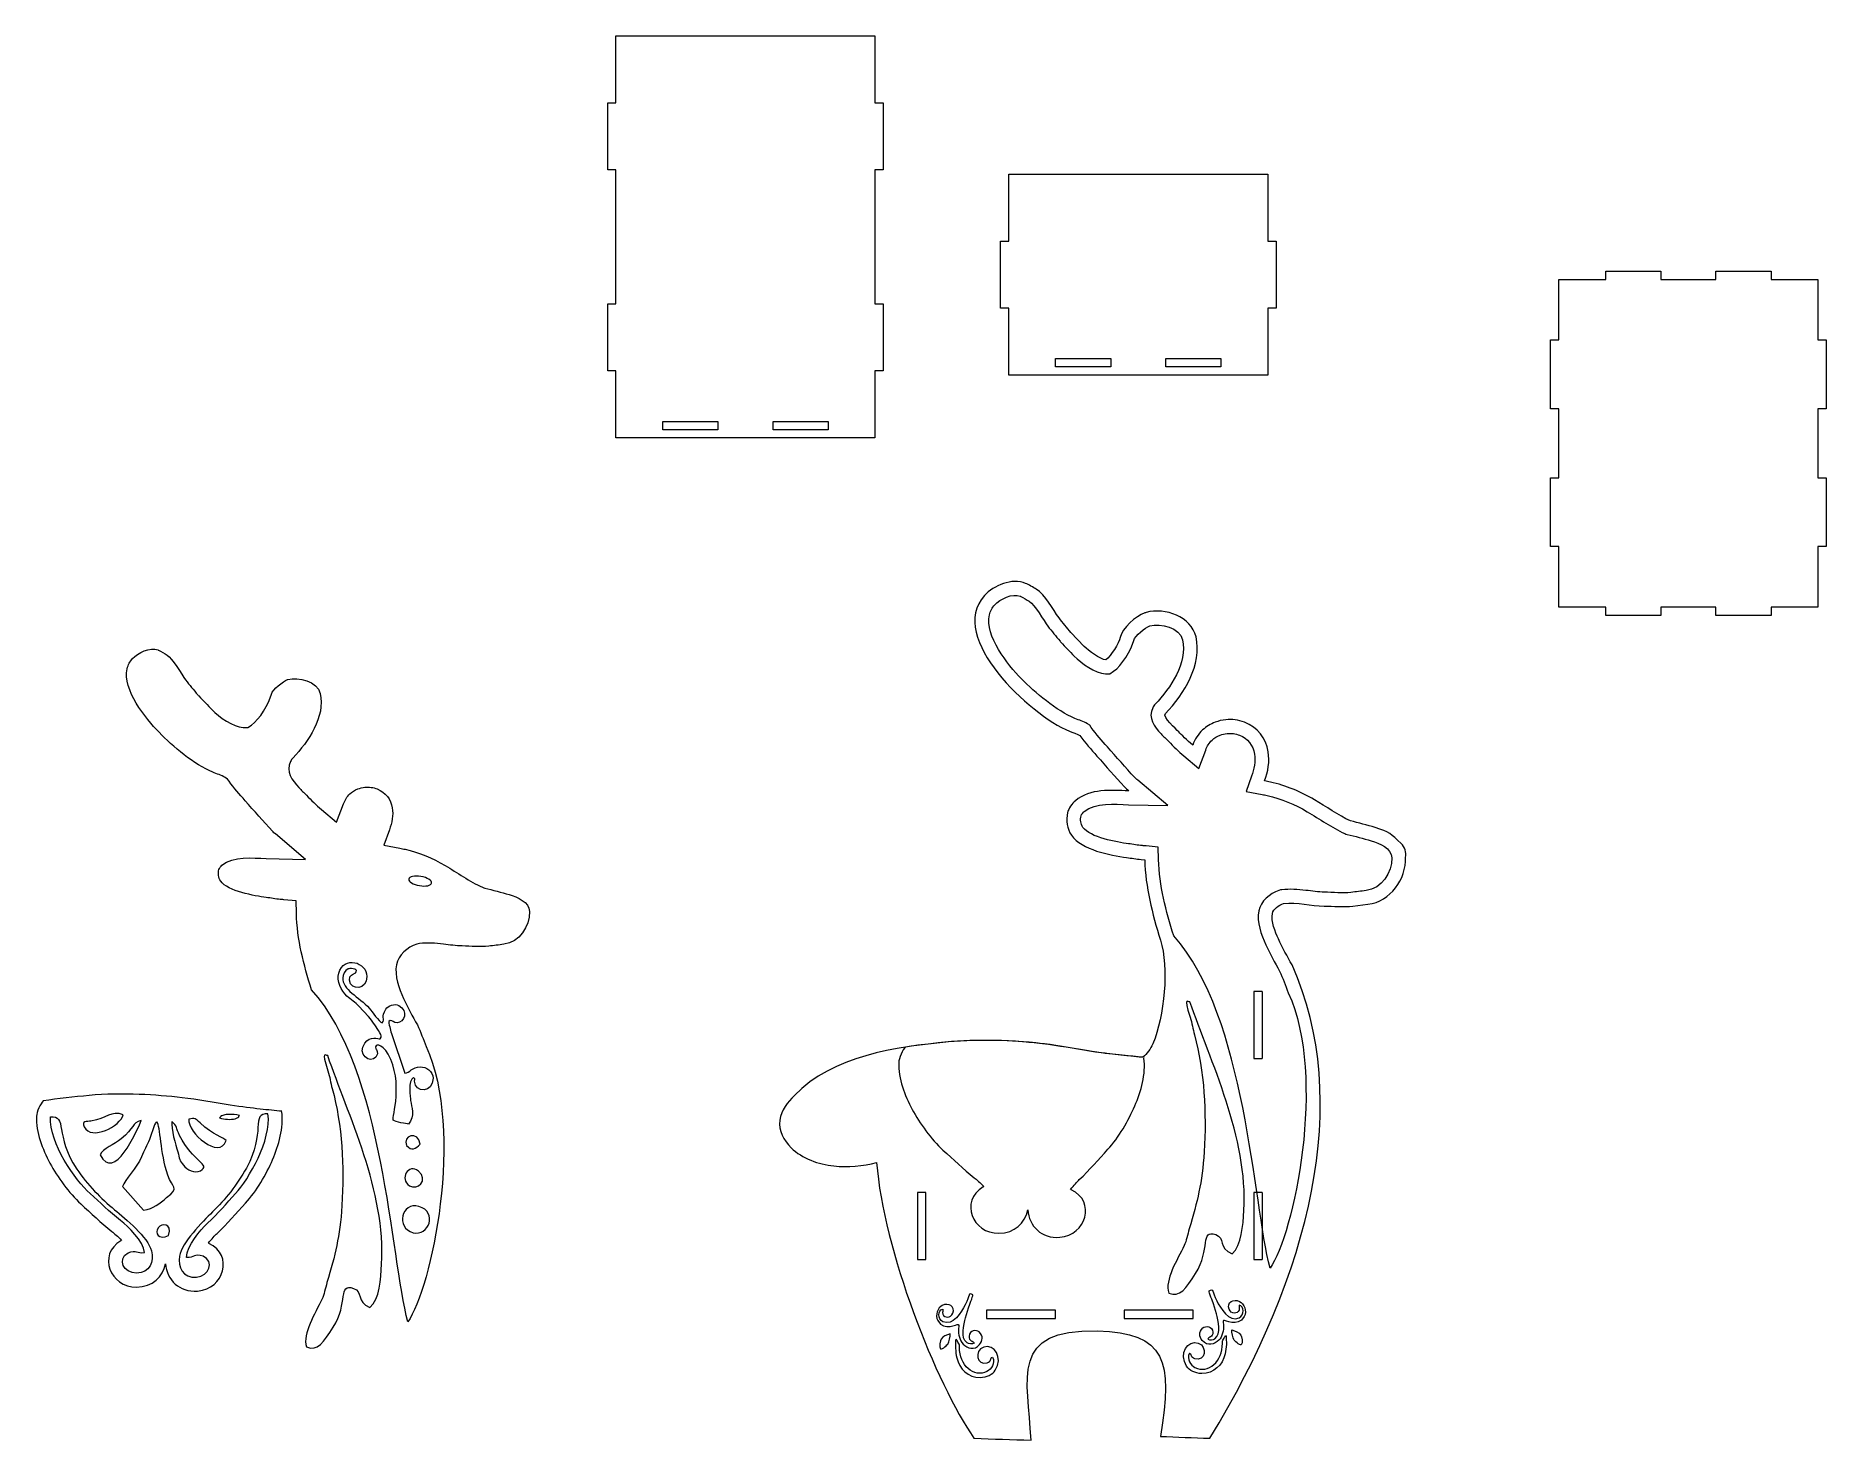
# Model space of a CAD drawing. Header units: centimetres. Extents: x -66 to 64, y -52 to 50.
import ezdxf

# ---------------------------------------------------------------- set-up
doc = ezdxf.new("R2010")
doc.units = ezdxf.units.CM
doc.header["$MEASUREMENT"] = 0
doc.layers.add('layer 1', color=7, linetype='Continuous')

msp = doc.modelspace()

# ---------------------------------------------------------------- linework, layer by layer
at = {"layer": 'layer 1', "color": 250, "lineweight": 9}
for points, knots in [([(-23.88871, 35.72097), (-23.88871, 35.72097), (-23.88868, 30.8543), (-23.88868, 30.8543), (-23.88868, 30.8543), (-23.88868, 30.8543), (-24.48869, 30.85431), (-24.48869, 30.85431), (-24.48869, 30.85431), (-24.48869, 30.85431), (-24.48868, 25.98762), (-24.48868, 25.98762), (-24.48868, 25.98762), (-24.48868, 25.98762), (-23.88868, 25.98764), (-23.88868, 25.98764), (-23.88868, 25.98764), (-23.88868, 25.98764), (-23.88868, 21.12097), (-23.88868, 21.12097), (-23.88868, 21.12097), (-23.88868, 21.12097), (-5.08869, 21.12101), (-5.08869, 21.12101), (-5.08869, 21.12101), (-5.08869, 21.12101), (-5.08871, 25.98767), (-5.08871, 25.98767), (-5.08871, 25.98767), (-5.08871, 25.98767), (-4.4887, 25.98766), (-4.4887, 25.98766), (-4.4887, 25.98766), (-4.4887, 25.98766), (-4.48871, 30.85435), (-4.48871, 30.85435), (-4.48871, 30.85435), (-4.48871, 30.85435), (-5.08871, 30.85434), (-5.08871, 30.85434), (-5.08871, 30.85434), (-5.08871, 30.85434), (-5.08871, 35.721), (-5.08871, 35.721), (-5.08871, 35.721), (-5.08871, 35.721), (-5.08874, 40.58767), (-5.08874, 40.58767), (-5.08874, 40.58767), (-5.08874, 40.58767), (-4.48873, 40.58766), (-4.48873, 40.58766), (-4.48873, 40.58766), (-4.48873, 40.58766), (-4.48874, 45.45435), (-4.48874, 45.45435), (-4.48874, 45.45435), (-4.48874, 45.45435), (-5.08874, 45.45433), (-5.08874, 45.45433), (-5.08874, 45.45433), (-5.08874, 45.45433), (-5.08874, 50.321), (-5.08874, 50.321), (-5.08874, 50.321), (-5.08874, 50.321), (-23.88873, 50.32096), (-23.88873, 50.32096), (-23.88873, 50.32096), (-23.88873, 50.32096), (-23.88871, 45.4543), (-23.88871, 45.4543), (-23.88871, 45.4543), (-23.88871, 45.4543), (-24.48871, 45.45431), (-24.48871, 45.45431), (-24.48871, 45.45431), (-24.48871, 45.45431), (-24.48871, 40.58762), (-24.48871, 40.58762), (-24.48871, 40.58762), (-24.48871, 40.58762), (-23.88871, 40.58763), (-23.88871, 40.58763), (-23.88871, 40.58763), (-23.88871, 40.58763), (-23.88871, 35.72097), (-23.88871, 35.72097)], [0, 0, 0, 0, 0.043478261, 0.043478261, 0.043478261, 0.043478261, 0.086956522, 0.086956522, 0.086956522, 0.086956522, 0.130434783, 0.130434783, 0.130434783, 0.130434783, 0.173913043, 0.173913043, 0.173913043, 0.173913043, 0.217391304, 0.217391304, 0.217391304, 0.217391304, 0.260869565, 0.260869565, 0.260869565, 0.260869565, 0.304347826, 0.304347826, 0.304347826, 0.304347826, 0.347826087, 0.347826087, 0.347826087, 0.347826087, 0.391304348, 0.391304348, 0.391304348, 0.391304348, 0.434782609, 0.434782609, 0.434782609, 0.434782609, 0.47826087, 0.47826087, 0.47826087, 0.47826087, 0.52173913, 0.52173913, 0.52173913, 0.52173913, 0.565217391, 0.565217391, 0.565217391, 0.565217391, 0.608695652, 0.608695652, 0.608695652, 0.608695652, 0.652173913, 0.652173913, 0.652173913, 0.652173913, 0.695652174, 0.695652174, 0.695652174, 0.695652174, 0.739130435, 0.739130435, 0.739130435, 0.739130435, 0.782608696, 0.782608696, 0.782608696, 0.782608696, 0.826086957, 0.826086957, 0.826086957, 0.826086957, 0.869565217, 0.869565217, 0.869565217, 0.869565217, 0.913043478, 0.913043478, 0.913043478, 0.913043478, 1, 1, 1, 1]), ([(4.62192, 25.68553), (4.62192, 25.68553), (23.42192, 25.68553), (23.42192, 25.68553), (23.42192, 25.68553), (23.42192, 25.68553), (23.42192, 30.55219), (23.42192, 30.55219), (23.42192, 30.55219), (23.42192, 30.55219), (24.02192, 30.55219), (24.02192, 30.55219), (24.02192, 30.55219), (24.02192, 30.55219), (24.02192, 35.41887), (24.02192, 35.41887), (24.02192, 35.41887), (24.02192, 35.41887), (23.42192, 35.41887), (23.42192, 35.41887), (23.42192, 35.41887), (23.42192, 35.41887), (23.42192, 40.28553), (23.42192, 40.28553), (23.42192, 40.28553), (23.42192, 40.28553), (4.62192, 40.28553), (4.62192, 40.28553), (4.62192, 40.28553), (4.62192, 40.28553), (4.62192, 35.41887), (4.62192, 35.41887), (4.62192, 35.41887), (4.62192, 35.41887), (4.02192, 35.41887), (4.02192, 35.41887), (4.02192, 35.41887), (4.02192, 35.41887), (4.02192, 30.55219), (4.02192, 30.55219), (4.02192, 30.55219), (4.02192, 30.55219), (4.62192, 30.55219), (4.62192, 30.55219), (4.62192, 30.55219), (4.62192, 30.55219), (4.62192, 25.68553), (4.62192, 25.68553)], [0, 0, 0, 0, 0.076923077, 0.076923077, 0.076923077, 0.076923077, 0.153846154, 0.153846154, 0.153846154, 0.153846154, 0.230769231, 0.230769231, 0.230769231, 0.230769231, 0.307692308, 0.307692308, 0.307692308, 0.307692308, 0.384615385, 0.384615385, 0.384615385, 0.384615385, 0.461538462, 0.461538462, 0.461538462, 0.461538462, 0.538461538, 0.538461538, 0.538461538, 0.538461538, 0.615384615, 0.615384615, 0.615384615, 0.615384615, 0.692307692, 0.692307692, 0.692307692, 0.692307692, 0.769230769, 0.769230769, 0.769230769, 0.769230769, 0.846153846, 0.846153846, 0.846153846, 0.846153846, 1, 1, 1, 1]), ([(63.94923, 13.23454), (63.94923, 13.23454), (63.94923, 18.23454), (63.94923, 18.23454), (63.94923, 18.23454), (63.94923, 18.23454), (63.34923, 18.23454), (63.34923, 18.23454), (63.34923, 18.23454), (63.34923, 18.23454), (63.34923, 23.23453), (63.34923, 23.23453), (63.34923, 23.23453), (63.34923, 23.23453), (63.94923, 23.23453), (63.94923, 23.23453), (63.94923, 23.23453), (63.94923, 23.23453), (63.94923, 28.23453), (63.94923, 28.23453), (63.94923, 28.23453), (63.94923, 28.23453), (63.34923, 28.23453), (63.34923, 28.23453), (63.34923, 28.23453), (63.34923, 28.23453), (63.34923, 32.63453), (63.34923, 32.63453), (63.34923, 32.63453), (63.34923, 32.63453), (59.94923, 32.63453), (59.94923, 32.63453), (59.94923, 32.63453), (59.94923, 32.63453), (59.94923, 33.23453), (59.94923, 33.23453), (59.94923, 33.23453), (59.94923, 33.23453), (55.94923, 33.23453), (55.94923, 33.23453), (55.94923, 33.23453), (55.94923, 33.23453), (55.94923, 32.63453), (55.94923, 32.63453), (55.94923, 32.63453), (55.94923, 32.63453), (51.94924, 32.63453), (51.94924, 32.63453), (51.94924, 32.63453), (51.94924, 32.63453), (51.94924, 33.23453), (51.94924, 33.23453), (51.94924, 33.23453), (51.94924, 33.23453), (47.94924, 33.23453), (47.94924, 33.23453), (47.94924, 33.23453), (47.94924, 33.23453), (47.94924, 32.63453), (47.94924, 32.63453), (47.94924, 32.63453), (47.94924, 32.63453), (44.54924, 32.63453), (44.54924, 32.63453), (44.54924, 32.63453), (44.54924, 32.63453), (44.54924, 28.23453), (44.54924, 28.23453), (44.54924, 28.23453), (44.54924, 28.23453), (43.94924, 28.23453), (43.94924, 28.23453), (43.94924, 28.23453), (43.94924, 28.23453), (43.94924, 23.23453), (43.94924, 23.23453), (43.94924, 23.23453), (43.94924, 23.23453), (44.54924, 23.23453), (44.54924, 23.23453), (44.54924, 23.23453), (44.54924, 23.23453), (44.54924, 18.23454), (44.54924, 18.23454), (44.54924, 18.23454), (44.54924, 18.23454), (43.94924, 18.23454), (43.94924, 18.23454), (43.94924, 18.23454), (43.94924, 18.23454), (43.94924, 13.23454), (43.94924, 13.23454), (43.94924, 13.23454), (43.94924, 13.23454), (44.54924, 13.23454), (44.54924, 13.23454), (44.54924, 13.23454), (44.54924, 13.23454), (44.54924, 8.83454), (44.54924, 8.83454), (44.54924, 8.83454), (44.54924, 8.83454), (47.94924, 8.83454), (47.94924, 8.83454), (47.94924, 8.83454), (47.94924, 8.83454), (47.94924, 8.23454), (47.94924, 8.23454), (47.94924, 8.23454), (47.94924, 8.23454), (51.94924, 8.23454), (51.94924, 8.23454), (51.94924, 8.23454), (51.94924, 8.23454), (51.94924, 8.83454), (51.94924, 8.83454), (51.94924, 8.83454), (51.94924, 8.83454), (55.94923, 8.83454), (55.94923, 8.83454), (55.94923, 8.83454), (55.94923, 8.83454), (55.94923, 8.23454), (55.94923, 8.23454), (55.94923, 8.23454), (55.94923, 8.23454), (59.94923, 8.23454), (59.94923, 8.23454), (59.94923, 8.23454), (59.94923, 8.23454), (59.94923, 8.83454), (59.94923, 8.83454), (59.94923, 8.83454), (59.94923, 8.83454), (63.34923, 8.83454), (63.34923, 8.83454), (63.34923, 8.83454), (63.34923, 8.83454), (63.34923, 13.23454), (63.34923, 13.23454), (63.34923, 13.23454), (63.34923, 13.23454), (63.94923, 13.23454), (63.94923, 13.23454)], [0, 0, 0, 0, 0.027027027, 0.027027027, 0.027027027, 0.027027027, 0.054054054, 0.054054054, 0.054054054, 0.054054054, 0.081081081, 0.081081081, 0.081081081, 0.081081081, 0.108108108, 0.108108108, 0.108108108, 0.108108108, 0.135135135, 0.135135135, 0.135135135, 0.135135135, 0.162162162, 0.162162162, 0.162162162, 0.162162162, 0.189189189, 0.189189189, 0.189189189, 0.189189189, 0.216216216, 0.216216216, 0.216216216, 0.216216216, 0.243243243, 0.243243243, 0.243243243, 0.243243243, 0.27027027, 0.27027027, 0.27027027, 0.27027027, 0.297297297, 0.297297297, 0.297297297, 0.297297297, 0.324324324, 0.324324324, 0.324324324, 0.324324324, 0.351351351, 0.351351351, 0.351351351, 0.351351351, 0.378378378, 0.378378378, 0.378378378, 0.378378378, 0.405405405, 0.405405405, 0.405405405, 0.405405405, 0.432432432, 0.432432432, 0.432432432, 0.432432432, 0.459459459, 0.459459459, 0.459459459, 0.459459459, 0.486486486, 0.486486486, 0.486486486, 0.486486486, 0.513513514, 0.513513514, 0.513513514, 0.513513514, 0.540540541, 0.540540541, 0.540540541, 0.540540541, 0.567567568, 0.567567568, 0.567567568, 0.567567568, 0.594594595, 0.594594595, 0.594594595, 0.594594595, 0.621621622, 0.621621622, 0.621621622, 0.621621622, 0.648648649, 0.648648649, 0.648648649, 0.648648649, 0.675675676, 0.675675676, 0.675675676, 0.675675676, 0.702702703, 0.702702703, 0.702702703, 0.702702703, 0.72972973, 0.72972973, 0.72972973, 0.72972973, 0.756756757, 0.756756757, 0.756756757, 0.756756757, 0.783783784, 0.783783784, 0.783783784, 0.783783784, 0.810810811, 0.810810811, 0.810810811, 0.810810811, 0.837837838, 0.837837838, 0.837837838, 0.837837838, 0.864864865, 0.864864865, 0.864864865, 0.864864865, 0.891891892, 0.891891892, 0.891891892, 0.891891892, 0.918918919, 0.918918919, 0.918918919, 0.918918919, 0.945945946, 0.945945946, 0.945945946, 0.945945946, 1, 1, 1, 1]), ([(8.02192, 26.28553), (8.02192, 26.28553), (12.02192, 26.28553), (12.02192, 26.28553), (12.02192, 26.28553), (12.02192, 26.28553), (12.02192, 26.88553), (12.02192, 26.88553), (12.02192, 26.88553), (12.02192, 26.88553), (8.02192, 26.88553), (8.02192, 26.88553), (8.02192, 26.88553), (8.02192, 26.88553), (8.02192, 26.28553), (8.02192, 26.28553)], [0, 0, 0, 0, 0.2, 0.2, 0.2, 0.2, 0.4, 0.4, 0.4, 0.4, 0.6, 0.6, 0.6, 0.6, 1, 1, 1, 1]), ([(16.02192, 26.28553), (16.02192, 26.28553), (20.02192, 26.28553), (20.02192, 26.28553), (20.02192, 26.28553), (20.02192, 26.28553), (20.02192, 26.88553), (20.02192, 26.88553), (20.02192, 26.88553), (20.02192, 26.88553), (16.02192, 26.88553), (16.02192, 26.88553), (16.02192, 26.88553), (16.02192, 26.88553), (16.02192, 26.28553), (16.02192, 26.28553)], [0, 0, 0, 0, 0.2, 0.2, 0.2, 0.2, 0.4, 0.4, 0.4, 0.4, 0.6, 0.6, 0.6, 0.6, 1, 1, 1, 1]), ([(-20.48867, 21.72098), (-20.48867, 21.72098), (-16.48868, 21.72098), (-16.48868, 21.72098), (-16.48868, 21.72098), (-16.48868, 21.72098), (-16.48867, 22.32098), (-16.48867, 22.32098), (-16.48867, 22.32098), (-16.48867, 22.32098), (-20.48868, 22.32098), (-20.48868, 22.32098), (-20.48868, 22.32098), (-20.48868, 22.32098), (-20.48867, 21.72098), (-20.48867, 21.72098)], [0, 0, 0, 0, 0.2, 0.2, 0.2, 0.2, 0.4, 0.4, 0.4, 0.4, 0.6, 0.6, 0.6, 0.6, 1, 1, 1, 1]), ([(-12.48869, 21.72098), (-12.48869, 21.72098), (-8.48869, 21.721), (-8.48869, 21.721), (-8.48869, 21.721), (-8.48869, 21.721), (-8.4887, 22.321), (-8.4887, 22.321), (-8.4887, 22.321), (-8.4887, 22.321), (-12.48868, 22.32098), (-12.48868, 22.32098), (-12.48868, 22.32098), (-12.48868, 22.32098), (-12.48869, 21.72098), (-12.48869, 21.72098)], [0, 0, 0, 0, 0.2, 0.2, 0.2, 0.2, 0.4, 0.4, 0.4, 0.4, 0.6, 0.6, 0.6, 0.6, 1, 1, 1, 1]), ([(14.35032, -23.84317), (14.65976, -23.58425), (14.91388, -23.26359), (15.08466, -22.86079), (15.08466, -22.86079), (15.92802, -20.87196), (16.24682, -17.32056), (15.6323, -15.33706), (15.6323, -15.33706), (15.02648, -13.3817), (14.54388, -11.51884), (14.48798, -9.50848), (14.48798, -9.50848), (14.48798, -9.50848), (14.22762, -9.48472), (14.22762, -9.48472), (14.22762, -9.48472), (13.88382, -9.453), (13.51884, -9.38852), (13.17413, -9.34118), (13.17413, -9.34118), (11.96149, -9.1749), (9.91313, -8.7891), (9.17779, -7.7309), (9.17779, -7.7309), (8.83493, -7.23752), (8.76117, -6.65862), (8.88755, -6.07928), (8.88755, -6.07928), (8.95145, -5.7865), (9.22693, -5.40774), (9.45573, -5.21998), (9.45573, -5.21998), (10.57327, -4.30278), (12.00141, -4.47268), (13.33246, -4.50278), (13.33246, -4.50278), (13.22596, -4.4129), (13.12519, -4.32862), (13.01651, -4.20754), (13.01651, -4.20754), (12.35271, -3.46788), (11.68035, -2.7313), (11.02013, -1.97892), (11.02013, -1.97892), (10.60627, -1.50722), (10.15519, -0.99996), (9.79119, -0.48786), (9.79119, -0.48786), (9.64031, -0.39268), (9.19517, -0.24338), (9.03593, -0.17676), (9.03593, -0.17676), (6.12147, 1.04206), (0.13457, 6.61548), (2.85077, 9.67282), (2.85077, 9.67282), (3.52225, 10.42874), (4.87559, 10.96658), (5.84159, 10.5648), (5.84159, 10.5648), (6.06167, 10.48386), (6.40071, 10.25584), (6.60999, 10.13644), (6.60999, 10.13644), (7.27179, 9.75906), (7.81331, 8.67196), (8.26881, 8.05664), (8.26881, 8.05664), (8.54179, 7.68786), (8.84983, 7.34922), (9.13429, 6.98988), (9.13429, 6.98988), (9.13429, 6.98988), (10.10455, 5.98388), (10.10455, 5.98388), (10.10455, 5.98388), (10.39257, 5.6854), (11.26243, 5.02336), (11.66655, 5.01102), (11.66655, 5.01102), (12.03857, 5.26456), (12.61437, 6.23602), (12.70511, 6.63976), (12.70511, 6.63976), (12.86111, 7.33384), (13.85174, 8.16736), (14.49286, 8.41568), (14.49286, 8.41568), (14.52926, 8.4298), (14.56088, 8.44026), (14.59852, 8.45068), (14.59852, 8.45068), (15.98118, 8.8337), (17.8769, 8.13928), (18.2111, 6.69022), (18.2111, 6.69022), (18.68282, 4.64492), (17.35648, 2.54748), (15.98654, 1.10318), (15.98654, 1.10318), (15.75998, 0.86432), (16.7552, -0.00334), (16.96274, -0.22216), (16.96274, -0.22216), (17.14142, -0.41062), (17.56848, -0.84178), (17.9747, -1.18392), (17.9747, -1.18392), (18.13492, -0.76044), (18.3544, -0.39394), (18.69184, -0.08064), (18.69184, -0.08064), (18.95418, 0.163), (19.2621, 0.35202), (19.59616, 0.48014), (19.59616, 0.48014), (19.84414, 0.57524), (20.10474, 0.63616), (20.369, 0.66214), (20.369, 0.66214), (20.83092, 0.70754), (21.30226, 0.6459), (21.73504, 0.4773), (21.73504, 0.4773), (22.66986, 0.11308), (23.29062, -0.68618), (23.45138, -1.67266), (23.45138, -1.67266), (23.56634, -2.37812), (23.4409, -3.0963), (23.19334, -3.77336), (23.19334, -3.77336), (23.33256, -3.80024), (23.4715, -3.8292), (23.6105, -3.86118), (23.6105, -3.86118), (24.74514, -4.12244), (25.79796, -4.55426), (26.8009, -5.14588), (26.8009, -5.14588), (27.63162, -5.63586), (28.56582, -6.29954), (29.41798, -6.6808), (29.41798, -6.6808), (30.02086, -6.82684), (30.6195, -6.99228), (31.21498, -7.16568), (31.21498, -7.16568), (32.24338, -7.4651), (32.37144, -7.63848), (33.09122, -8.3168), (33.09122, -8.3168), (33.37908, -8.58808), (33.49882, -8.96074), (33.42396, -9.34274), (33.42396, -9.34274), (33.4644, -10.9223), (32.34176, -12.52666), (30.68446, -12.73984), (30.68446, -12.73984), (30.68446, -12.73984), (29.5849, -12.88126), (29.5849, -12.88126), (29.5849, -12.88126), (29.02608, -12.95288), (28.11896, -12.87548), (27.52264, -12.86872), (27.52264, -12.86872), (26.55194, -12.85758), (25.58216, -12.56934), (24.5537, -12.68832), (24.5537, -12.68832), (24.2409, -12.79368), (23.82122, -13.0749), (23.75334, -13.4179), (23.75334, -13.4179), (23.64298, -13.9765), (23.95912, -14.75732), (24.19124, -15.25224), (24.19124, -15.25224), (24.49382, -15.89742), (24.82874, -16.52446), (25.18092, -17.14372), (25.18092, -17.14372), (29.6277, -26.97633), (26.49422, -39.64033), (19.21094, -51.51267), (19.21094, -51.51267), (18.01486, -51.46667), (16.8188, -51.42067), (15.62274, -51.37467), (15.62274, -51.37467), (16.55846, -45.88933), (16.02936, -43.84829), (11.03649, -43.71817), (11.03649, -43.71817), (4.67141, -43.55235), (6.00967, -47.11303), (6.23811, -51.65071), (6.23811, -51.65071), (4.85801, -51.60469), (3.47795, -51.55869), (2.09785, -51.51267), (2.09785, -51.51267), (-0.63465, -47.58109), (-4.51701, -37.75785), (-4.96723, -31.49061), (-4.96723, -31.49061), (-5.97295, -31.73849), (-7.05067, -31.84411), (-8.07617, -31.73459), (-8.07617, -31.73459), (-9.18197, -31.61651), (-10.36681, -31.21149), (-11.16909, -30.41319), (-11.16909, -30.41319), (-11.71459, -29.87043), (-12.09439, -29.20095), (-11.99135, -28.40669), (-11.99135, -28.40669), (-11.89583, -27.67047), (-11.42457, -27.13095), (-10.93357, -26.61617), (-10.93357, -26.61617), (-8.18933, -23.73911), (-3.56167, -23.09081), (0.22181, -22.73481), (0.22181, -22.73481), (2.50225, -22.51855), (5.69199, -22.61639), (7.95143, -22.98525), (7.95143, -22.98525), (9.08177, -23.16979), (10.20813, -23.36325), (11.34203, -23.52767), (11.34203, -23.52767), (11.95057, -23.61589), (13.51808, -23.76541), (14.35032, -23.84317)], [0, 0, 0, 0, 0.016393443, 0.016393443, 0.016393443, 0.016393443, 0.032786885, 0.032786885, 0.032786885, 0.032786885, 0.049180328, 0.049180328, 0.049180328, 0.049180328, 0.06557377, 0.06557377, 0.06557377, 0.06557377, 0.081967213, 0.081967213, 0.081967213, 0.081967213, 0.098360656, 0.098360656, 0.098360656, 0.098360656, 0.114754098, 0.114754098, 0.114754098, 0.114754098, 0.131147541, 0.131147541, 0.131147541, 0.131147541, 0.147540984, 0.147540984, 0.147540984, 0.147540984, 0.163934426, 0.163934426, 0.163934426, 0.163934426, 0.180327869, 0.180327869, 0.180327869, 0.180327869, 0.196721311, 0.196721311, 0.196721311, 0.196721311, 0.213114754, 0.213114754, 0.213114754, 0.213114754, 0.229508197, 0.229508197, 0.229508197, 0.229508197, 0.245901639, 0.245901639, 0.245901639, 0.245901639, 0.262295082, 0.262295082, 0.262295082, 0.262295082, 0.278688525, 0.278688525, 0.278688525, 0.278688525, 0.295081967, 0.295081967, 0.295081967, 0.295081967, 0.31147541, 0.31147541, 0.31147541, 0.31147541, 0.327868852, 0.327868852, 0.327868852, 0.327868852, 0.344262295, 0.344262295, 0.344262295, 0.344262295, 0.360655738, 0.360655738, 0.360655738, 0.360655738, 0.37704918, 0.37704918, 0.37704918, 0.37704918, 0.393442623, 0.393442623, 0.393442623, 0.393442623, 0.409836066, 0.409836066, 0.409836066, 0.409836066, 0.426229508, 0.426229508, 0.426229508, 0.426229508, 0.442622951, 0.442622951, 0.442622951, 0.442622951, 0.459016393, 0.459016393, 0.459016393, 0.459016393, 0.475409836, 0.475409836, 0.475409836, 0.475409836, 0.491803279, 0.491803279, 0.491803279, 0.491803279, 0.508196721, 0.508196721, 0.508196721, 0.508196721, 0.524590164, 0.524590164, 0.524590164, 0.524590164, 0.540983607, 0.540983607, 0.540983607, 0.540983607, 0.557377049, 0.557377049, 0.557377049, 0.557377049, 0.573770492, 0.573770492, 0.573770492, 0.573770492, 0.590163934, 0.590163934, 0.590163934, 0.590163934, 0.606557377, 0.606557377, 0.606557377, 0.606557377, 0.62295082, 0.62295082, 0.62295082, 0.62295082, 0.639344262, 0.639344262, 0.639344262, 0.639344262, 0.655737705, 0.655737705, 0.655737705, 0.655737705, 0.672131148, 0.672131148, 0.672131148, 0.672131148, 0.68852459, 0.68852459, 0.68852459, 0.68852459, 0.704918033, 0.704918033, 0.704918033, 0.704918033, 0.721311475, 0.721311475, 0.721311475, 0.721311475, 0.737704918, 0.737704918, 0.737704918, 0.737704918, 0.754098361, 0.754098361, 0.754098361, 0.754098361, 0.770491803, 0.770491803, 0.770491803, 0.770491803, 0.786885246, 0.786885246, 0.786885246, 0.786885246, 0.803278689, 0.803278689, 0.803278689, 0.803278689, 0.819672131, 0.819672131, 0.819672131, 0.819672131, 0.836065574, 0.836065574, 0.836065574, 0.836065574, 0.852459016, 0.852459016, 0.852459016, 0.852459016, 0.868852459, 0.868852459, 0.868852459, 0.868852459, 0.885245902, 0.885245902, 0.885245902, 0.885245902, 0.901639344, 0.901639344, 0.901639344, 0.901639344, 0.918032787, 0.918032787, 0.918032787, 0.918032787, 0.93442623, 0.93442623, 0.93442623, 0.93442623, 0.950819672, 0.950819672, 0.950819672, 0.950819672, 0.967213115, 0.967213115, 0.967213115, 0.967213115, 1, 1, 1, 1]), ([(-38.99702, -43.05871), (-37.2793, -40.68697), (-34.85864, -29.21055), (-37.67072, -23.06561), (-37.67072, -23.06561), (-37.85888, -22.53667), (-38.06812, -22.01529), (-38.29832, -21.50323), (-38.29832, -21.50323), (-38.6547, -20.87488), (-38.99418, -20.23688), (-39.30098, -19.58272), (-39.30098, -19.58272), (-39.6433, -18.8528), (-39.97562, -17.93676), (-39.81512, -17.12486), (-39.81512, -17.12486), (-39.67306, -16.4063), (-39.01616, -15.86068), (-38.34766, -15.63552), (-38.34766, -15.63552), (-38.34766, -15.63552), (-38.24712, -15.60164), (-38.24712, -15.60164), (-38.24712, -15.60164), (-38.24712, -15.60164), (-38.14174, -15.58946), (-38.14174, -15.58946), (-38.14174, -15.58946), (-37.55516, -15.5216), (-36.9842, -15.56182), (-36.40066, -15.63126), (-36.40066, -15.63126), (-35.954, -15.68442), (-35.49532, -15.7581), (-35.04544, -15.76324), (-35.04544, -15.76324), (-34.44798, -15.77008), (-33.70198, -15.85812), (-33.12304, -15.78392), (-33.12304, -15.78392), (-32.7566, -15.73686), (-32.39016, -15.68966), (-32.02374, -15.64254), (-32.02374, -15.64254), (-30.90188, -15.49824), (-30.1356, -14.35352), (-30.1633, -13.271), (-30.1633, -13.271), (-30.18152, -12.55966), (-31.0436, -12.21148), (-31.64642, -12.03594), (-31.64642, -12.03594), (-32.22738, -11.8668), (-32.8108, -11.7054), (-33.39894, -11.56292), (-33.39894, -11.56292), (-33.39894, -11.56292), (-33.48884, -11.54114), (-33.48884, -11.54114), (-33.48884, -11.54114), (-33.48884, -11.54114), (-33.57328, -11.50336), (-33.57328, -11.50336), (-33.57328, -11.50336), (-34.53018, -11.07526), (-35.39054, -10.44758), (-36.29082, -9.91656), (-36.29082, -9.91656), (-37.2017, -9.37926), (-38.16398, -8.98338), (-39.19526, -8.74594), (-39.19526, -8.74594), (-39.3221, -8.71674), (-39.44956, -8.69022), (-39.57736, -8.66554), (-39.57736, -8.66554), (-39.57736, -8.66554), (-40.73938, -8.44118), (-40.73938, -8.44118), (-40.73938, -8.44118), (-40.73938, -8.44118), (-40.33296, -7.32966), (-40.33296, -7.32966), (-40.33296, -7.32966), (-40.14934, -6.8275), (-40.03602, -6.2716), (-40.1231, -5.73724), (-40.1231, -5.73724), (-40.2264, -5.10338), (-40.60798, -4.59912), (-41.21046, -4.3644), (-41.21046, -4.3644), (-41.49556, -4.25332), (-41.80782, -4.21358), (-42.112, -4.24348), (-42.112, -4.24348), (-42.28644, -4.26064), (-42.4588, -4.3007), (-42.6225, -4.36348), (-42.6225, -4.36348), (-42.8362, -4.44544), (-43.034, -4.56588), (-43.20186, -4.72176), (-43.20186, -4.72176), (-43.42122, -4.92544), (-43.55698, -5.16516), (-43.66212, -5.44308), (-43.66212, -5.44308), (-43.66212, -5.44308), (-44.16572, -6.77416), (-44.16572, -6.77416), (-44.16572, -6.77416), (-44.16572, -6.77416), (-45.25426, -5.85736), (-45.25426, -5.85736), (-45.25426, -5.85736), (-45.63364, -5.53782), (-46.00658, -5.17856), (-46.34828, -4.81822), (-46.34828, -4.81822), (-46.52756, -4.62916), (-46.72648, -4.45418), (-46.9079, -4.26204), (-46.9079, -4.26204), (-47.37868, -3.76342), (-47.87468, -3.0869), (-47.51156, -2.37092), (-47.51156, -2.37092), (-47.46236, -2.2739), (-47.39926, -2.1845), (-47.3244, -2.1056), (-47.3244, -2.1056), (-46.23026, -0.95206), (-44.9636, 0.88276), (-45.35072, 2.56122), (-45.35072, 2.56122), (-45.55648, 3.4534), (-46.93166, 3.79296), (-47.71198, 3.5768), (-47.71198, 3.5768), (-47.71616, 3.57564), (-47.71862, 3.57484), (-47.72264, 3.57328), (-47.72264, 3.57328), (-48.03812, 3.45108), (-48.80708, 2.85514), (-48.89104, 2.51626), (-48.89104, 2.51626), (-49.04452, 1.83334), (-49.76864, 0.66866), (-50.34538, 0.2756), (-50.34538, 0.2756), (-50.34538, 0.2756), (-50.61622, 0.09102), (-50.61622, 0.09102), (-50.61622, 0.09102), (-50.61622, 0.09102), (-50.94382, 0.10102), (-50.94382, 0.10102), (-50.94382, 0.10102), (-51.66914, 0.12318), (-52.69938, 0.86226), (-53.20042, 1.38148), (-53.20042, 1.38148), (-53.52392, 1.71674), (-53.84718, 2.05216), (-54.17064, 2.38744), (-54.17064, 2.38744), (-54.17064, 2.38744), (-54.20496, 2.423), (-54.20496, 2.423), (-54.20496, 2.423), (-54.20496, 2.423), (-54.23566, 2.46178), (-54.23566, 2.46178), (-54.23566, 2.46178), (-54.52702, 2.82984), (-54.84106, 3.17632), (-55.12098, 3.55444), (-55.12098, 3.55444), (-55.40364, 3.9363), (-56.0916, 5.14314), (-56.46898, 5.35836), (-56.46898, 5.35836), (-56.64976, 5.46146), (-56.90316, 5.64412), (-57.08686, 5.71664), (-57.08686, 5.71664), (-57.08686, 5.71664), (-57.1057, 5.72356), (-57.1057, 5.72356), (-57.1057, 5.72356), (-57.1057, 5.72356), (-57.12512, 5.73164), (-57.12512, 5.73164), (-57.12512, 5.73164), (-57.68176, 5.96314), (-58.60332, 5.51956), (-58.97526, 5.10088), (-58.97526, 5.10088), (-59.1653, 4.88698), (-59.29882, 4.64688), (-59.364, 4.36746), (-59.364, 4.36746), (-59.71926, 2.84462), (-58.02144, 0.75336), (-57.05122, -0.25128), (-57.05122, -0.25128), (-56.05286, -1.2851), (-54.49156, -2.59022), (-53.15476, -3.14926), (-53.15476, -3.14926), (-52.8544, -3.27488), (-52.5289, -3.36224), (-52.25062, -3.53778), (-52.25062, -3.53778), (-52.25062, -3.53778), (-52.0822, -3.64402), (-52.0822, -3.64402), (-52.0822, -3.64402), (-52.0822, -3.64402), (-51.96682, -3.80634), (-51.96682, -3.80634), (-51.96682, -3.80634), (-51.6155, -4.3006), (-51.20158, -4.76096), (-50.8018, -5.21656), (-50.8018, -5.21656), (-50.14646, -5.96342), (-49.47654, -6.69728), (-48.81292, -7.43674), (-48.81292, -7.43674), (-48.74748, -7.50966), (-48.67172, -7.57186), (-48.59702, -7.6349), (-48.59702, -7.6349), (-48.59702, -7.6349), (-46.41362, -9.47758), (-46.41362, -9.47758), (-46.41362, -9.47758), (-46.41362, -9.47758), (-49.26992, -9.41298), (-49.26992, -9.41298), (-49.26992, -9.41298), (-50.28456, -9.39004), (-51.647, -9.21436), (-52.4844, -9.90162), (-52.4844, -9.90162), (-52.55152, -9.9567), (-52.6772, -10.12094), (-52.70974, -10.20836), (-52.70974, -10.20836), (-52.77274, -10.50698), (-52.75224, -10.80172), (-52.57406, -11.05814), (-52.57406, -11.05814), (-52.06428, -11.79174), (-50.09704, -12.13134), (-49.2685, -12.245), (-49.2685, -12.245), (-48.93304, -12.291), (-48.59634, -12.35236), (-48.26012, -12.38338), (-48.26012, -12.38338), (-48.17182, -12.39144), (-48.0834, -12.39908), (-47.99514, -12.40756), (-47.99514, -12.40756), (-47.99514, -12.40756), (-47.10876, -12.4928), (-47.10876, -12.4928), (-47.10876, -12.4928), (-47.10876, -12.4928), (-47.084, -13.38292), (-47.084, -13.38292), (-47.084, -13.38292), (-47.03072, -15.29906), (-46.54854, -17.1205), (-45.98446, -18.94122), (-45.98446, -18.94122), (-40.72266, -24.74873), (-40.22862, -38.33039), (-38.99702, -43.05871)], [0, 0, 0, 0, 0.013888889, 0.013888889, 0.013888889, 0.013888889, 0.027777778, 0.027777778, 0.027777778, 0.027777778, 0.041666667, 0.041666667, 0.041666667, 0.041666667, 0.055555556, 0.055555556, 0.055555556, 0.055555556, 0.069444444, 0.069444444, 0.069444444, 0.069444444, 0.083333333, 0.083333333, 0.083333333, 0.083333333, 0.097222222, 0.097222222, 0.097222222, 0.097222222, 0.111111111, 0.111111111, 0.111111111, 0.111111111, 0.125, 0.125, 0.125, 0.125, 0.138888889, 0.138888889, 0.138888889, 0.138888889, 0.152777778, 0.152777778, 0.152777778, 0.152777778, 0.166666667, 0.166666667, 0.166666667, 0.166666667, 0.180555556, 0.180555556, 0.180555556, 0.180555556, 0.194444444, 0.194444444, 0.194444444, 0.194444444, 0.208333333, 0.208333333, 0.208333333, 0.208333333, 0.222222222, 0.222222222, 0.222222222, 0.222222222, 0.236111111, 0.236111111, 0.236111111, 0.236111111, 0.25, 0.25, 0.25, 0.25, 0.263888889, 0.263888889, 0.263888889, 0.263888889, 0.277777778, 0.277777778, 0.277777778, 0.277777778, 0.291666667, 0.291666667, 0.291666667, 0.291666667, 0.305555556, 0.305555556, 0.305555556, 0.305555556, 0.319444444, 0.319444444, 0.319444444, 0.319444444, 0.333333333, 0.333333333, 0.333333333, 0.333333333, 0.347222222, 0.347222222, 0.347222222, 0.347222222, 0.361111111, 0.361111111, 0.361111111, 0.361111111, 0.375, 0.375, 0.375, 0.375, 0.388888889, 0.388888889, 0.388888889, 0.388888889, 0.402777778, 0.402777778, 0.402777778, 0.402777778, 0.416666667, 0.416666667, 0.416666667, 0.416666667, 0.430555556, 0.430555556, 0.430555556, 0.430555556, 0.444444444, 0.444444444, 0.444444444, 0.444444444, 0.458333333, 0.458333333, 0.458333333, 0.458333333, 0.472222222, 0.472222222, 0.472222222, 0.472222222, 0.486111111, 0.486111111, 0.486111111, 0.486111111, 0.5, 0.5, 0.5, 0.5, 0.513888889, 0.513888889, 0.513888889, 0.513888889, 0.527777778, 0.527777778, 0.527777778, 0.527777778, 0.541666667, 0.541666667, 0.541666667, 0.541666667, 0.555555556, 0.555555556, 0.555555556, 0.555555556, 0.569444444, 0.569444444, 0.569444444, 0.569444444, 0.583333333, 0.583333333, 0.583333333, 0.583333333, 0.597222222, 0.597222222, 0.597222222, 0.597222222, 0.611111111, 0.611111111, 0.611111111, 0.611111111, 0.625, 0.625, 0.625, 0.625, 0.638888889, 0.638888889, 0.638888889, 0.638888889, 0.652777778, 0.652777778, 0.652777778, 0.652777778, 0.666666667, 0.666666667, 0.666666667, 0.666666667, 0.680555556, 0.680555556, 0.680555556, 0.680555556, 0.694444444, 0.694444444, 0.694444444, 0.694444444, 0.708333333, 0.708333333, 0.708333333, 0.708333333, 0.722222222, 0.722222222, 0.722222222, 0.722222222, 0.736111111, 0.736111111, 0.736111111, 0.736111111, 0.75, 0.75, 0.75, 0.75, 0.763888889, 0.763888889, 0.763888889, 0.763888889, 0.777777778, 0.777777778, 0.777777778, 0.777777778, 0.791666667, 0.791666667, 0.791666667, 0.791666667, 0.805555556, 0.805555556, 0.805555556, 0.805555556, 0.819444444, 0.819444444, 0.819444444, 0.819444444, 0.833333333, 0.833333333, 0.833333333, 0.833333333, 0.847222222, 0.847222222, 0.847222222, 0.847222222, 0.861111111, 0.861111111, 0.861111111, 0.861111111, 0.875, 0.875, 0.875, 0.875, 0.888888889, 0.888888889, 0.888888889, 0.888888889, 0.902777778, 0.902777778, 0.902777778, 0.902777778, 0.916666667, 0.916666667, 0.916666667, 0.916666667, 0.930555556, 0.930555556, 0.930555556, 0.930555556, 0.944444444, 0.944444444, 0.944444444, 0.944444444, 0.958333333, 0.958333333, 0.958333333, 0.958333333, 0.972222222, 0.972222222, 0.972222222, 0.972222222, 1, 1, 1, 1]), ([(-38.0388, -10.72036), (-37.58054, -10.79972), (-37.23478, -11.01266), (-37.26652, -11.19596), (-37.26652, -11.19596), (-37.29826, -11.37926), (-37.6955, -11.46352), (-38.15376, -11.38416), (-38.15376, -11.38416), (-38.61202, -11.30478), (-38.95778, -11.09186), (-38.92604, -10.90854), (-38.92604, -10.90854), (-38.89428, -10.72524), (-38.49706, -10.64098), (-38.0388, -10.72036)], [0, 0, 0, 0, 0.2, 0.2, 0.2, 0.2, 0.4, 0.4, 0.4, 0.4, 0.6, 0.6, 0.6, 0.6, 1, 1, 1, 1]), ([(-40.9986, -22.50863), (-41.12778, -22.50169), (-41.71932, -22.27741), (-42.11724, -22.81069), (-42.11724, -22.81069), (-42.70942, -23.60445), (-41.72886, -24.35887), (-41.30798, -23.82839), (-41.30798, -23.82839), (-41.06906, -23.52729), (-41.30218, -23.23415), (-41.30484, -23.22807), (-41.30484, -23.22807), (-41.47838, -22.83117), (-40.8693, -22.83251), (-40.42708, -23.61833), (-40.42708, -23.61833), (-39.28124, -25.65437), (-40.14168, -28.22169), (-40.05646, -28.40437), (-40.05646, -28.40437), (-39.88172, -28.56713), (-39.10422, -28.68145), (-38.93452, -28.69405), (-38.93452, -28.69405), (-38.46442, -28.11865), (-38.72848, -27.43265), (-38.7929, -26.99197), (-38.7929, -26.99197), (-38.81898, -26.81353), (-38.99758, -25.49335), (-38.58546, -25.32647), (-38.58546, -25.32647), (-38.42208, -25.47287), (-38.50998, -25.33927), (-38.50316, -25.58085), (-38.50316, -25.58085), (-38.47796, -26.47109), (-37.15142, -26.45421), (-37.1625, -25.37491), (-37.1625, -25.37491), (-37.16806, -24.83045), (-37.67444, -24.54197), (-38.07946, -24.54633), (-38.07946, -24.54633), (-38.6833, -24.55281), (-38.85602, -24.97903), (-39.21844, -24.99567), (-39.21844, -24.99567), (-39.21844, -24.99567), (-40.18448, -22.11813), (-40.18448, -22.11813), (-40.18448, -22.11813), (-40.23728, -21.95279), (-40.27462, -21.79111), (-40.3098, -21.63113), (-40.3098, -21.63113), (-40.34324, -21.47923), (-40.47446, -21.23377), (-40.28202, -21.18392), (-40.28202, -21.18392), (-40.06158, -21.1314), (-40.06268, -21.37179), (-39.77138, -21.35521), (-39.77138, -21.35521), (-39.27266, -21.32673), (-38.9026, -20.4732), (-39.65614, -20.08156), (-39.65614, -20.08156), (-39.9583, -19.9245), (-40.40638, -20.0901), (-40.5883, -20.36124), (-40.5883, -20.36124), (-40.96066, -20.9163), (-40.61566, -21.07394), (-40.85974, -21.35511), (-40.85974, -21.35511), (-41.08286, -21.26507), (-41.58824, -20.52538), (-41.7831, -20.30016), (-41.7831, -20.30016), (-42.52194, -19.44618), (-43.7838, -18.93988), (-43.713, -18.06928), (-43.713, -18.06928), (-43.6963, -17.86374), (-43.58338, -17.53822), (-43.32406, -17.42522), (-43.32406, -17.42522), (-43.28406, -17.4078), (-42.57014, -17.35282), (-42.7501, -17.65508), (-42.7501, -17.65508), (-42.82804, -17.78598), (-42.7429, -17.6745), (-42.82204, -17.73786), (-42.82204, -17.73786), (-42.92824, -17.82292), (-43.29578, -17.85232), (-43.23642, -18.25384), (-43.23642, -18.25384), (-43.12082, -19.03538), (-41.95146, -18.94888), (-41.96216, -17.99146), (-41.96216, -17.99146), (-41.97416, -16.9209), (-43.63166, -16.44206), (-44.00832, -17.74316), (-44.00832, -17.74316), (-44.16688, -18.29088), (-43.81426, -19.01408), (-43.41466, -19.40128), (-43.41466, -19.40128), (-43.14004, -19.66742), (-42.78184, -19.86132), (-42.54936, -20.12446), (-42.54936, -20.12446), (-42.54936, -20.12446), (-41.83842, -20.89256), (-41.83842, -20.89256), (-41.83842, -20.89256), (-41.43292, -21.37395), (-41.30958, -21.63561), (-41.03094, -22.06637), (-41.03094, -22.06637), (-40.91684, -22.24277), (-40.87082, -22.31197), (-40.9986, -22.50863)], [0, 0, 0, 0, 0.03030303, 0.03030303, 0.03030303, 0.03030303, 0.060606061, 0.060606061, 0.060606061, 0.060606061, 0.090909091, 0.090909091, 0.090909091, 0.090909091, 0.121212121, 0.121212121, 0.121212121, 0.121212121, 0.151515152, 0.151515152, 0.151515152, 0.151515152, 0.181818182, 0.181818182, 0.181818182, 0.181818182, 0.212121212, 0.212121212, 0.212121212, 0.212121212, 0.242424242, 0.242424242, 0.242424242, 0.242424242, 0.272727273, 0.272727273, 0.272727273, 0.272727273, 0.303030303, 0.303030303, 0.303030303, 0.303030303, 0.333333333, 0.333333333, 0.333333333, 0.333333333, 0.363636364, 0.363636364, 0.363636364, 0.363636364, 0.393939394, 0.393939394, 0.393939394, 0.393939394, 0.424242424, 0.424242424, 0.424242424, 0.424242424, 0.454545455, 0.454545455, 0.454545455, 0.454545455, 0.484848485, 0.484848485, 0.484848485, 0.484848485, 0.515151515, 0.515151515, 0.515151515, 0.515151515, 0.545454545, 0.545454545, 0.545454545, 0.545454545, 0.575757576, 0.575757576, 0.575757576, 0.575757576, 0.606060606, 0.606060606, 0.606060606, 0.606060606, 0.636363636, 0.636363636, 0.636363636, 0.636363636, 0.666666667, 0.666666667, 0.666666667, 0.666666667, 0.696969697, 0.696969697, 0.696969697, 0.696969697, 0.727272727, 0.727272727, 0.727272727, 0.727272727, 0.757575758, 0.757575758, 0.757575758, 0.757575758, 0.787878788, 0.787878788, 0.787878788, 0.787878788, 0.818181818, 0.818181818, 0.818181818, 0.818181818, 0.848484848, 0.848484848, 0.848484848, 0.848484848, 0.878787879, 0.878787879, 0.878787879, 0.878787879, 0.909090909, 0.909090909, 0.909090909, 0.909090909, 0.939393939, 0.939393939, 0.939393939, 0.939393939, 1, 1, 1, 1]), ([(18.80074, -30.71531), (18.97932, -27.90039), (18.82792, -24.86257), (18.09976, -22.22011), (18.09976, -22.22011), (17.98112, -21.78959), (17.92952, -21.37149), (17.78642, -20.93064), (17.78642, -20.93064), (17.25266, -19.28548), (17.66334, -19.91394), (17.77266, -19.81112), (17.77266, -19.81112), (19.2354, -24.09541), (22.00976, -29.71925), (21.68324, -34.96391), (21.68324, -34.96391), (21.61506, -36.06221), (21.55064, -37.48819), (20.82768, -38.11695), (20.82768, -38.11695), (19.8165, -37.66841), (20.34114, -36.97059), (19.64084, -36.72633), (19.64084, -36.72633), (18.4839, -36.32273), (19.30972, -37.76963), (18.17076, -39.54985), (18.17076, -39.54985), (17.4871, -40.61833), (17.0327, -41.32573), (16.23448, -40.97351), (16.23448, -40.97351), (15.91424, -40.01487), (16.85866, -38.56595), (17.3558, -37.52155), (17.3558, -37.52155), (17.51754, -37.18191), (17.5896, -36.74063), (17.71898, -36.30009), (17.71898, -36.30009), (18.31358, -34.27535), (18.65564, -33.00233), (18.80074, -30.71531)], [0, 0, 0, 0, 0.083333333, 0.083333333, 0.083333333, 0.083333333, 0.166666667, 0.166666667, 0.166666667, 0.166666667, 0.25, 0.25, 0.25, 0.25, 0.333333333, 0.333333333, 0.333333333, 0.333333333, 0.416666667, 0.416666667, 0.416666667, 0.416666667, 0.5, 0.5, 0.5, 0.5, 0.583333333, 0.583333333, 0.583333333, 0.583333333, 0.666666667, 0.666666667, 0.666666667, 0.666666667, 0.75, 0.75, 0.75, 0.75, 0.833333333, 0.833333333, 0.833333333, 0.833333333, 1, 1, 1, 1]), ([(23.00204, -19.07226), (23.00204, -19.07226), (22.40204, -19.07226), (22.40204, -19.07226), (22.40204, -19.07226), (22.40204, -19.07226), (22.40204, -23.93893), (22.40204, -23.93893), (22.40204, -23.93893), (22.40204, -23.93893), (23.00204, -23.93893), (23.00204, -23.93893)], [0, 0, 0, 0, 0.25, 0.25, 0.25, 0.25, 0.5, 0.5, 0.5, 0.5, 1, 1, 1, 1]), ([(-43.77886, -34.61777), (-43.60028, -31.80285), (-43.75168, -28.76503), (-44.47984, -26.12257), (-44.47984, -26.12257), (-44.59848, -25.69205), (-44.65008, -25.27395), (-44.79318, -24.83309), (-44.79318, -24.83309), (-45.32694, -23.18793), (-44.91626, -23.81639), (-44.80694, -23.71357), (-44.80694, -23.71357), (-43.3442, -27.99787), (-40.56984, -33.62171), (-40.89636, -38.86637), (-40.89636, -38.86637), (-40.96454, -39.96467), (-41.02896, -41.39065), (-41.75192, -42.01941), (-41.75192, -42.01941), (-42.7631, -41.57087), (-42.23846, -40.87305), (-42.93876, -40.62879), (-42.93876, -40.62879), (-44.0957, -40.22519), (-43.26988, -41.67209), (-44.40884, -43.45231), (-44.40884, -43.45231), (-45.0925, -44.52079), (-45.5469, -45.22819), (-46.34512, -44.87597), (-46.34512, -44.87597), (-46.66536, -43.91733), (-45.72094, -42.46841), (-45.2238, -41.42401), (-45.2238, -41.42401), (-45.06206, -41.08437), (-44.99, -40.64309), (-44.86062, -40.20255), (-44.86062, -40.20255), (-44.26602, -38.17781), (-43.92396, -36.90479), (-43.77886, -34.61777)], [0, 0, 0, 0, 0.083333333, 0.083333333, 0.083333333, 0.083333333, 0.166666667, 0.166666667, 0.166666667, 0.166666667, 0.25, 0.25, 0.25, 0.25, 0.333333333, 0.333333333, 0.333333333, 0.333333333, 0.416666667, 0.416666667, 0.416666667, 0.416666667, 0.5, 0.5, 0.5, 0.5, 0.583333333, 0.583333333, 0.583333333, 0.583333333, 0.666666667, 0.666666667, 0.666666667, 0.666666667, 0.75, 0.75, 0.75, 0.75, 0.833333333, 0.833333333, 0.833333333, 0.833333333, 1, 1, 1, 1]), ([(-48.12706, -27.76895), (-48.6289, -27.72047), (-49.13072, -27.67197), (-49.72192, -27.60601), (-49.72192, -27.60601), (-50.31314, -27.54005), (-50.9937, -27.45661), (-51.89814, -27.32457), (-51.89814, -27.32457), (-53.00038, -27.16365), (-54.30066, -26.89305), (-55.36834, -26.78055), (-55.36834, -26.78055), (-56.34708, -26.67735), (-57.40474, -26.57501), (-58.48582, -26.54305), (-58.48582, -26.54305), (-59.66296, -26.50823), (-60.97286, -26.49861), (-62.11088, -26.61537), (-62.11088, -26.61537), (-63.2489, -26.73213), (-64.36348, -26.84393), (-65.45344, -27.01163), (-65.45344, -27.01163), (-65.66314, -27.18749), (-65.93046, -27.83845), (-65.94322, -28.13181), (-65.94322, -28.13181), (-65.99372, -29.29229), (-65.5117, -30.52441), (-64.96658, -31.52935), (-64.96658, -31.52935), (-64.42056, -32.53595), (-63.5884, -33.71955), (-62.73154, -34.48783), (-62.73154, -34.48783), (-61.97776, -35.16367), (-61.26476, -35.86583), (-60.46614, -36.49275), (-60.46614, -36.49275), (-60.30958, -36.61565), (-60.03308, -36.86485), (-59.7699, -37.14251), (-59.7699, -37.14251), (-59.78394, -37.14999), (-59.7981, -37.15793), (-59.81264, -37.16655), (-59.81264, -37.16655), (-61.53872, -38.18687), (-60.60436, -40.55209), (-58.67692, -40.53037), (-58.67692, -40.53037), (-57.5249, -40.51741), (-56.77444, -39.78839), (-56.58338, -38.83555), (-56.58338, -38.83555), (-56.47526, -40.01321), (-55.59098, -40.92599), (-54.25124, -40.81855), (-54.25124, -40.81855), (-52.32986, -40.66451), (-51.61496, -38.22401), (-53.4268, -37.36519), (-53.4268, -37.36519), (-53.44208, -37.35795), (-53.45688, -37.35131), (-53.47156, -37.34515), (-53.47156, -37.34515), (-53.23478, -37.04467), (-52.98212, -36.77129), (-52.83742, -36.63467), (-52.83742, -36.63467), (-52.09928, -35.93755), (-51.45324, -35.17337), (-50.7642, -34.43165), (-50.7642, -34.43165), (-49.9809, -33.58849), (-49.26006, -32.33395), (-48.808, -31.28175), (-48.808, -31.28175), (-48.35676, -30.23131), (-47.98904, -28.96045), (-48.14506, -27.80943)], [0, 0, 0, 0, 0.045454545, 0.045454545, 0.045454545, 0.045454545, 0.090909091, 0.090909091, 0.090909091, 0.090909091, 0.136363636, 0.136363636, 0.136363636, 0.136363636, 0.181818182, 0.181818182, 0.181818182, 0.181818182, 0.227272727, 0.227272727, 0.227272727, 0.227272727, 0.272727273, 0.272727273, 0.272727273, 0.272727273, 0.318181818, 0.318181818, 0.318181818, 0.318181818, 0.363636364, 0.363636364, 0.363636364, 0.363636364, 0.409090909, 0.409090909, 0.409090909, 0.409090909, 0.454545455, 0.454545455, 0.454545455, 0.454545455, 0.5, 0.5, 0.5, 0.5, 0.545454545, 0.545454545, 0.545454545, 0.545454545, 0.590909091, 0.590909091, 0.590909091, 0.590909091, 0.636363636, 0.636363636, 0.636363636, 0.636363636, 0.681818182, 0.681818182, 0.681818182, 0.681818182, 0.727272727, 0.727272727, 0.727272727, 0.727272727, 0.772727273, 0.772727273, 0.772727273, 0.772727273, 0.818181818, 0.818181818, 0.818181818, 0.818181818, 0.863636364, 0.863636364, 0.863636364, 0.863636364, 0.909090909, 0.909090909, 0.909090909, 0.909090909, 1, 1, 1, 1]), ([(-58.1033, -38.02223), (-58.67398, -38.11493), (-58.65464, -37.79117), (-59.29972, -38.03427), (-59.29972, -38.03427), (-60.12178, -38.52023), (-59.6014, -39.53273), (-58.68828, -39.52243), (-58.68828, -39.52243), (-57.693, -39.51123), (-57.4017, -38.66359), (-57.60306, -37.88985), (-57.60306, -37.88985), (-57.8556, -36.91959), (-59.4745, -35.57437), (-60.27852, -34.91543), (-60.27852, -34.91543), (-61.26764, -34.10479), (-62.23532, -33.11337), (-63.0212, -31.95915), (-63.0212, -31.95915), (-64.66998, -29.53767), (-63.67528, -28.01159), (-64.93618, -28.17565), (-64.93618, -28.17565), (-65.02002, -30.10195), (-63.1222, -32.78369), (-62.05862, -33.73731), (-62.05862, -33.73731), (-61.34364, -34.37837), (-60.65808, -35.06065), (-59.84372, -35.69989), (-59.84372, -35.69989), (-59.2834, -36.13981), (-58.19074, -37.19081), (-58.1033, -38.02223)], [0, 0, 0, 0, 0.1, 0.1, 0.1, 0.1, 0.2, 0.2, 0.2, 0.2, 0.3, 0.3, 0.3, 0.3, 0.4, 0.4, 0.4, 0.4, 0.5, 0.5, 0.5, 0.5, 0.6, 0.6, 0.6, 0.6, 0.7, 0.7, 0.7, 0.7, 0.8, 0.8, 0.8, 0.8, 1, 1, 1, 1]), ([(-61.9893, -28.47637), (-60.85042, -28.30079), (-60.53108, -27.67873), (-59.6443, -28.02645), (-59.6443, -28.02645), (-59.83608, -28.83859), (-61.95662, -29.93763), (-62.48434, -28.90715), (-62.48434, -28.90715), (-62.71444, -28.45781), (-62.26842, -28.51943), (-61.9893, -28.47637)], [0, 0, 0, 0, 0.25, 0.25, 0.25, 0.25, 0.5, 0.5, 0.5, 0.5, 1, 1, 1, 1]), ([(-59.8085, -29.77619), (-58.81156, -28.98519), (-59.03012, -28.59339), (-58.3533, -28.44811), (-58.3533, -28.44811), (-58.65464, -29.22549), (-60.33072, -32.97065), (-61.32202, -30.92271), (-61.32202, -30.92271), (-61.12508, -30.49469), (-60.28882, -30.15727), (-59.8085, -29.77619)], [0, 0, 0, 0, 0.25, 0.25, 0.25, 0.25, 0.5, 0.5, 0.5, 0.5, 1, 1, 1, 1]), ([(-57.21394, -28.53969), (-56.9305, -28.86201), (-56.96824, -30.75965), (-56.41212, -32.40193), (-56.41212, -32.40193), (-56.0839, -33.37105), (-55.5304, -33.25581), (-56.49792, -34.03281), (-56.49792, -34.03281), (-57.01742, -34.44999), (-57.4579, -34.87031), (-58.16736, -34.95757), (-58.16736, -34.95757), (-58.16736, -34.95757), (-59.69798, -33.22353), (-59.69798, -33.22353), (-59.69798, -33.22353), (-59.53774, -32.74899), (-58.66314, -31.86191), (-58.32748, -31.08437), (-58.32748, -31.08437), (-58.11972, -30.60303), (-57.92602, -30.26211), (-57.73222, -29.82105), (-57.73222, -29.82105), (-57.73222, -29.82105), (-57.37446, -28.75739), (-57.37446, -28.75739), (-57.37446, -28.75739), (-57.2352, -28.48615), (-57.30698, -28.62653), (-57.21394, -28.53969)], [0, 0, 0, 0, 0.111111111, 0.111111111, 0.111111111, 0.111111111, 0.222222222, 0.222222222, 0.222222222, 0.222222222, 0.333333333, 0.333333333, 0.333333333, 0.333333333, 0.444444444, 0.444444444, 0.444444444, 0.444444444, 0.555555556, 0.555555556, 0.555555556, 0.555555556, 0.666666667, 0.666666667, 0.666666667, 0.666666667, 0.777777778, 0.777777778, 0.777777778, 0.777777778, 1, 1, 1, 1]), ([(-56.12398, -28.50983), (-55.71044, -28.82861), (-55.82782, -28.99059), (-55.55876, -29.52977), (-55.55876, -29.52977), (-54.58944, -31.47263), (-53.23136, -31.61731), (-54.05166, -32.08661), (-54.05166, -32.08661), (-54.45518, -32.31759), (-55.00286, -32.01383), (-55.2837, -31.68981), (-55.2837, -31.68981), (-55.58434, -31.34283), (-55.54922, -31.22119), (-55.69254, -30.72247), (-55.69254, -30.72247), (-55.84188, -30.20311), (-56.18834, -29.03673), (-56.12398, -28.50983)], [0, 0, 0, 0, 0.166666667, 0.166666667, 0.166666667, 0.166666667, 0.333333333, 0.333333333, 0.333333333, 0.333333333, 0.5, 0.5, 0.5, 0.5, 0.666666667, 0.666666667, 0.666666667, 0.666666667, 1, 1, 1, 1]), ([(-55.05108, -38.37311), (-54.47434, -38.41339), (-54.52308, -38.09277), (-53.85854, -38.27607), (-53.85854, -38.27607), (-52.99562, -38.68509), (-53.42156, -39.74079), (-54.33178, -39.81379), (-54.33178, -39.81379), (-55.32398, -39.89335), (-55.69128, -39.07577), (-55.5613, -38.28687), (-55.5613, -38.28687), (-55.39828, -37.29759), (-53.9086, -35.81047), (-53.16806, -35.08103), (-53.16806, -35.08103), (-52.2569, -34.18359), (-51.3836, -33.10809), (-50.70618, -31.88713), (-50.70618, -31.88713), (-49.28492, -29.32543), (-50.41456, -27.89633), (-49.1439, -27.94481), (-49.1439, -27.94481), (-48.88494, -29.85551), (-50.53044, -32.69897), (-51.5027, -33.74561), (-51.5027, -33.74561), (-52.15628, -34.44915), (-52.77682, -35.19103), (-53.52954, -35.90183), (-53.52954, -35.90183), (-54.0474, -36.39097), (-55.03978, -37.53719), (-55.05108, -38.37311)], [0, 0, 0, 0, 0.1, 0.1, 0.1, 0.1, 0.2, 0.2, 0.2, 0.2, 0.3, 0.3, 0.3, 0.3, 0.4, 0.4, 0.4, 0.4, 0.5, 0.5, 0.5, 0.5, 0.6, 0.6, 0.6, 0.6, 0.7, 0.7, 0.7, 0.7, 0.8, 0.8, 0.8, 0.8, 1, 1, 1, 1]), ([(-52.17466, -29.89931), (-52.68972, -31.30527), (-54.97354, -29.33643), (-54.89298, -28.34961), (-54.89298, -28.34961), (-54.44814, -28.22633), (-54.40458, -28.28959), (-54.06486, -28.61201), (-54.06486, -28.61201), (-53.11292, -29.51535), (-52.38788, -29.66001), (-52.17466, -29.89931)], [0, 0, 0, 0, 0.25, 0.25, 0.25, 0.25, 0.5, 0.5, 0.5, 0.5, 1, 1, 1, 1]), ([(-51.21052, -28.07467), (-51.35692, -28.17075), (-51.09854, -28.16935), (-51.53108, -28.30461), (-51.53108, -28.30461), (-51.84626, -28.40319), (-52.31894, -28.34249), (-52.6562, -28.25099), (-52.6562, -28.25099), (-52.46568, -28.08325), (-52.72522, -28.15547), (-52.2686, -28.02683), (-52.2686, -28.02683), (-52.13676, -27.98969), (-52.1336, -27.99959), (-51.96646, -27.99063), (-51.96646, -27.99063), (-51.74474, -27.97887), (-51.47836, -28.01969), (-51.21052, -28.07467)], [0, 0, 0, 0, 0.166666667, 0.166666667, 0.166666667, 0.166666667, 0.333333333, 0.333333333, 0.333333333, 0.333333333, 0.5, 0.5, 0.5, 0.5, 0.666666667, 0.666666667, 0.666666667, 0.666666667, 1, 1, 1, 1]), ([(-38.10568, -30.15439), (-38.413, -30.50115), (-38.74006, -30.66005), (-39.07804, -30.25975), (-39.07804, -30.25975), (-39.4611, -29.51623), (-38.1937, -29.15321), (-38.10568, -30.15439)], [0, 0, 0, 0, 0.333333333, 0.333333333, 0.333333333, 0.333333333, 1, 1, 1, 1]), ([(-38.22098, -32.11947), (-37.46742, -32.76153), (-38.28018, -33.54995), (-38.87696, -33.17351), (-38.87696, -33.17351), (-39.62908, -32.69903), (-38.9427, -31.50447), (-38.22098, -32.11947)], [0, 0, 0, 0, 0.333333333, 0.333333333, 0.333333333, 0.333333333, 1, 1, 1, 1]), ([(-1.99795, -38.53893), (-1.99795, -38.53893), (-1.39795, -38.53893), (-1.39795, -38.53893), (-1.39795, -38.53893), (-1.39795, -38.53893), (-1.39795, -33.67225), (-1.39795, -33.67225), (-1.39795, -33.67225), (-1.39795, -33.67225), (-1.99795, -33.67225), (-1.99795, -33.67225)], [0, 0, 0, 0, 0.25, 0.25, 0.25, 0.25, 0.5, 0.5, 0.5, 0.5, 1, 1, 1, 1]), ([(23.00204, -33.67225), (23.00204, -33.67225), (22.40204, -33.67225), (22.40204, -33.67225), (22.40204, -33.67225), (22.40204, -33.67225), (22.40204, -38.53893), (22.40204, -38.53893), (22.40204, -38.53893), (22.40204, -38.53893), (23.00204, -38.53893), (23.00204, -38.53893)], [0, 0, 0, 0, 0.25, 0.25, 0.25, 0.25, 0.5, 0.5, 0.5, 0.5, 1, 1, 1, 1]), ([(-38.18592, -34.67763), (-36.80178, -35.06965), (-37.47316, -36.88913), (-38.61182, -36.58205), (-38.61182, -36.58205), (-39.90784, -36.23257), (-39.44484, -34.32115), (-38.18592, -34.67763)], [0, 0, 0, 0, 0.333333333, 0.333333333, 0.333333333, 0.333333333, 1, 1, 1, 1]), ([(-56.36874, -36.78137), (-57.06612, -37.15021), (-57.38118, -36.62485), (-57.09786, -36.20947), (-57.09786, -36.20947), (-56.89762, -35.91585), (-56.04186, -35.83137), (-56.36874, -36.78137)], [0, 0, 0, 0, 0.333333333, 0.333333333, 0.333333333, 0.333333333, 1, 1, 1, 1]), ([(-0.17537, -42.12823), (-0.54477, -42.20299), (-0.55105, -42.85923), (-0.16665, -43.04565), (-0.16665, -43.04565), (0.56079, -43.39839), (1.19343, -42.34599), (1.46141, -41.81119), (1.46141, -41.81119), (1.79959, -41.13625), (1.67285, -40.88697), (2.01355, -41.09559), (2.01355, -41.09559), (2.02087, -41.20289), (1.75077, -41.89511), (1.69771, -42.03191), (1.69771, -42.03191), (1.69771, -42.03191), (1.47587, -42.75805), (1.47587, -42.75805), (1.47587, -42.75805), (1.36793, -43.26171), (1.08321, -44.21787), (1.60149, -44.56977), (1.60149, -44.56977), (1.71421, -44.64629), (1.94361, -44.72497), (2.11515, -44.60837), (2.11515, -44.60837), (2.07271, -44.40931), (1.71717, -44.49127), (1.73851, -44.09299), (1.73851, -44.09299), (1.76317, -43.63289), (2.28721, -43.61849), (2.46777, -43.78697), (2.46777, -43.78697), (2.78905, -44.08681), (2.72849, -44.42857), (2.50743, -44.69917), (2.50743, -44.69917), (2.12405, -45.16843), (1.60701, -44.98203), (1.30597, -44.67257), (1.30597, -44.67257), (1.06183, -44.42159), (0.94563, -43.93975), (0.96745, -43.59735), (0.96745, -43.59735), (0.97525, -43.47483), (1.03637, -43.33991), (0.95837, -43.24527), (0.95837, -43.24527), (0.85697, -43.17099), (-0.04707, -43.80949), (-0.52909, -42.96401), (-0.52909, -42.96401), (-0.75411, -42.56931), (-0.51685, -42.01979), (-0.20331, -41.86595), (-0.20331, -41.86595), (0.24585, -41.64561), (0.75261, -41.93637), (0.56327, -42.42549), (0.56327, -42.42549), (0.41351, -42.81233), (-0.05303, -42.78317), (-0.15845, -42.48897), (-0.15845, -42.48897), (-0.21971, -42.31797), (-0.12543, -42.31615), (-0.17537, -42.12823)], [0, 0, 0, 0, 0.052631579, 0.052631579, 0.052631579, 0.052631579, 0.105263158, 0.105263158, 0.105263158, 0.105263158, 0.157894737, 0.157894737, 0.157894737, 0.157894737, 0.210526316, 0.210526316, 0.210526316, 0.210526316, 0.263157895, 0.263157895, 0.263157895, 0.263157895, 0.315789474, 0.315789474, 0.315789474, 0.315789474, 0.368421053, 0.368421053, 0.368421053, 0.368421053, 0.421052632, 0.421052632, 0.421052632, 0.421052632, 0.473684211, 0.473684211, 0.473684211, 0.473684211, 0.526315789, 0.526315789, 0.526315789, 0.526315789, 0.578947368, 0.578947368, 0.578947368, 0.578947368, 0.631578947, 0.631578947, 0.631578947, 0.631578947, 0.684210526, 0.684210526, 0.684210526, 0.684210526, 0.736842105, 0.736842105, 0.736842105, 0.736842105, 0.789473684, 0.789473684, 0.789473684, 0.789473684, 0.842105263, 0.842105263, 0.842105263, 0.842105263, 0.894736842, 0.894736842, 0.894736842, 0.894736842, 1, 1, 1, 1]), ([(21.3507, -41.83909), (21.7201, -41.91385), (21.72638, -42.57009), (21.34198, -42.75651), (21.34198, -42.75651), (20.61454, -43.10925), (19.9819, -42.05685), (19.71392, -41.52205), (19.71392, -41.52205), (19.37574, -40.84711), (19.50248, -40.59783), (19.16178, -40.80645), (19.16178, -40.80645), (19.15446, -40.91375), (19.42456, -41.60597), (19.47762, -41.74277), (19.47762, -41.74277), (19.47762, -41.74277), (19.69946, -42.46891), (19.69946, -42.46891), (19.69946, -42.46891), (19.8074, -42.97257), (20.09212, -43.92873), (19.57384, -44.28063), (19.57384, -44.28063), (19.46112, -44.35715), (19.23172, -44.43583), (19.06018, -44.31923), (19.06018, -44.31923), (19.10262, -44.12017), (19.45816, -44.20213), (19.43682, -43.80385), (19.43682, -43.80385), (19.41216, -43.34375), (18.88812, -43.32935), (18.70756, -43.49783), (18.70756, -43.49783), (18.38628, -43.79767), (18.44684, -44.13943), (18.6679, -44.41003), (18.6679, -44.41003), (19.05128, -44.87929), (19.56832, -44.69289), (19.86936, -44.38343), (19.86936, -44.38343), (20.1135, -44.13245), (20.2297, -43.65061), (20.20788, -43.30821), (20.20788, -43.30821), (20.20008, -43.18569), (20.13896, -43.05077), (20.21696, -42.95613), (20.21696, -42.95613), (20.31836, -42.88185), (21.2224, -43.52035), (21.70442, -42.67487), (21.70442, -42.67487), (21.92944, -42.28017), (21.69218, -41.73065), (21.37864, -41.57681), (21.37864, -41.57681), (20.92948, -41.35647), (20.42272, -41.64723), (20.61206, -42.13635), (20.61206, -42.13635), (20.76182, -42.52319), (21.22836, -42.49403), (21.33378, -42.19983), (21.33378, -42.19983), (21.39504, -42.02883), (21.30076, -42.02701), (21.3507, -41.83909)], [0, 0, 0, 0, 0.052631579, 0.052631579, 0.052631579, 0.052631579, 0.105263158, 0.105263158, 0.105263158, 0.105263158, 0.157894737, 0.157894737, 0.157894737, 0.157894737, 0.210526316, 0.210526316, 0.210526316, 0.210526316, 0.263157895, 0.263157895, 0.263157895, 0.263157895, 0.315789474, 0.315789474, 0.315789474, 0.315789474, 0.368421053, 0.368421053, 0.368421053, 0.368421053, 0.421052632, 0.421052632, 0.421052632, 0.421052632, 0.473684211, 0.473684211, 0.473684211, 0.473684211, 0.526315789, 0.526315789, 0.526315789, 0.526315789, 0.578947368, 0.578947368, 0.578947368, 0.578947368, 0.631578947, 0.631578947, 0.631578947, 0.631578947, 0.684210526, 0.684210526, 0.684210526, 0.684210526, 0.736842105, 0.736842105, 0.736842105, 0.736842105, 0.789473684, 0.789473684, 0.789473684, 0.789473684, 0.842105263, 0.842105263, 0.842105263, 0.842105263, 0.894736842, 0.894736842, 0.894736842, 0.894736842, 1, 1, 1, 1]), ([(8.00205, -42.80559), (8.00205, -42.80559), (3.00205, -42.80559), (3.00205, -42.80559), (3.00205, -42.80559), (3.00205, -42.80559), (3.00205, -42.20559), (3.00205, -42.20559), (3.00205, -42.20559), (3.00205, -42.20559), (8.00205, -42.20559), (8.00205, -42.20559), (8.00205, -42.20559), (8.00205, -42.20559), (8.00205, -42.80559), (8.00205, -42.80559)], [0, 0, 0, 0, 0.2, 0.2, 0.2, 0.2, 0.4, 0.4, 0.4, 0.4, 0.6, 0.6, 0.6, 0.6, 1, 1, 1, 1]), ([(18.00204, -42.80559), (18.00204, -42.80559), (13.00205, -42.80559), (13.00205, -42.80559), (13.00205, -42.80559), (13.00205, -42.80559), (13.00205, -42.20559), (13.00205, -42.20559), (13.00205, -42.20559), (13.00205, -42.20559), (18.00204, -42.20559), (18.00204, -42.20559), (18.00204, -42.20559), (18.00204, -42.20559), (18.00204, -42.80559), (18.00204, -42.80559)], [0, 0, 0, 0, 0.2, 0.2, 0.2, 0.2, 0.4, 0.4, 0.4, 0.4, 0.6, 0.6, 0.6, 0.6, 1, 1, 1, 1]), ([(0.36011, -43.93497), (0.38987, -44.11061), (0.27451, -44.52129), (0.21719, -44.62767), (0.21719, -44.62767), (0.18207, -44.69283), (-0.18083, -45.10623), (-0.32281, -45.00953), (-0.32281, -45.00953), (-0.47867, -44.90335), (-0.33825, -44.40097), (-0.28545, -44.30563), (-0.28545, -44.30563), (-0.18411, -44.12251), (0.14171, -43.98697), (0.36011, -43.93497)], [0, 0, 0, 0, 0.2, 0.2, 0.2, 0.2, 0.4, 0.4, 0.4, 0.4, 0.6, 0.6, 0.6, 0.6, 1, 1, 1, 1]), ([(20.3553, -44.04063), (20.29928, -44.13485), (20.27088, -44.21543), (20.20824, -44.30509), (20.20824, -44.30509), (20.12158, -44.42905), (20.1202, -44.47543), (20.12522, -44.61919), (20.12522, -44.61919), (20.17058, -45.91783), (19.077, -46.85381), (18.13638, -46.37647), (18.13638, -46.37647), (17.818, -46.21489), (17.51474, -45.75323), (17.72852, -45.32995), (17.72852, -45.32995), (17.95976, -45.41441), (17.77794, -45.63507), (18.12712, -45.74385), (18.12712, -45.74385), (18.86594, -45.97397), (19.09232, -44.84231), (18.37462, -44.60313), (18.37462, -44.60313), (17.59796, -44.34435), (16.949, -45.35531), (17.533, -46.27931), (17.533, -46.27931), (17.72522, -46.58345), (18.13948, -46.80193), (18.62816, -46.80695), (18.62816, -46.80695), (19.5098, -46.81601), (20.1311, -46.19407), (20.32208, -45.38275), (20.32208, -45.38275), (20.38036, -45.13513), (20.40226, -44.92107), (20.41576, -44.69047), (20.41576, -44.69047), (20.41576, -44.69047), (20.41224, -44.21103), (20.41224, -44.21103), (20.41224, -44.21103), (20.404, -44.06853), (20.4318, -44.10957), (20.3553, -44.04063)], [0, 0, 0, 0, 0.076923077, 0.076923077, 0.076923077, 0.076923077, 0.153846154, 0.153846154, 0.153846154, 0.153846154, 0.230769231, 0.230769231, 0.230769231, 0.230769231, 0.307692308, 0.307692308, 0.307692308, 0.307692308, 0.384615385, 0.384615385, 0.384615385, 0.384615385, 0.461538462, 0.461538462, 0.461538462, 0.461538462, 0.538461538, 0.538461538, 0.538461538, 0.538461538, 0.615384615, 0.615384615, 0.615384615, 0.615384615, 0.692307692, 0.692307692, 0.692307692, 0.692307692, 0.769230769, 0.769230769, 0.769230769, 0.769230769, 0.846153846, 0.846153846, 0.846153846, 0.846153846, 1, 1, 1, 1]), ([(20.81522, -43.64583), (20.78546, -43.82147), (20.90082, -44.23215), (20.95814, -44.33853), (20.95814, -44.33853), (20.99326, -44.40369), (21.35616, -44.81709), (21.49814, -44.72039), (21.49814, -44.72039), (21.654, -44.61421), (21.51358, -44.11183), (21.46078, -44.01649), (21.46078, -44.01649), (21.35944, -43.83337), (21.03362, -43.69783), (20.81522, -43.64583)], [0, 0, 0, 0, 0.2, 0.2, 0.2, 0.2, 0.4, 0.4, 0.4, 0.4, 0.6, 0.6, 0.6, 0.6, 1, 1, 1, 1]), ([(0.82003, -44.32977), (0.87605, -44.42399), (0.90445, -44.50457), (0.96709, -44.59423), (0.96709, -44.59423), (1.05375, -44.71819), (1.05513, -44.76457), (1.05011, -44.90833), (1.05011, -44.90833), (1.00475, -46.20697), (2.09833, -47.14295), (3.03895, -46.66561), (3.03895, -46.66561), (3.35733, -46.50403), (3.66059, -46.04237), (3.44681, -45.61909), (3.44681, -45.61909), (3.21557, -45.70355), (3.39739, -45.92421), (3.04821, -46.03299), (3.04821, -46.03299), (2.30939, -46.26311), (2.08301, -45.13145), (2.80071, -44.89227), (2.80071, -44.89227), (3.57737, -44.63349), (4.22633, -45.64445), (3.64233, -46.56845), (3.64233, -46.56845), (3.45011, -46.87259), (3.03585, -47.09107), (2.54717, -47.09609), (2.54717, -47.09609), (1.66553, -47.10515), (1.04423, -46.48321), (0.85325, -45.67189), (0.85325, -45.67189), (0.79497, -45.42427), (0.77307, -45.21021), (0.75957, -44.97961), (0.75957, -44.97961), (0.75957, -44.97961), (0.76309, -44.50017), (0.76309, -44.50017), (0.76309, -44.50017), (0.77133, -44.35767), (0.74353, -44.39871), (0.82003, -44.32977)], [0, 0, 0, 0, 0.076923077, 0.076923077, 0.076923077, 0.076923077, 0.153846154, 0.153846154, 0.153846154, 0.153846154, 0.230769231, 0.230769231, 0.230769231, 0.230769231, 0.307692308, 0.307692308, 0.307692308, 0.307692308, 0.384615385, 0.384615385, 0.384615385, 0.384615385, 0.461538462, 0.461538462, 0.461538462, 0.461538462, 0.538461538, 0.538461538, 0.538461538, 0.538461538, 0.615384615, 0.615384615, 0.615384615, 0.615384615, 0.692307692, 0.692307692, 0.692307692, 0.692307692, 0.769230769, 0.769230769, 0.769230769, 0.769230769, 0.846153846, 0.846153846, 0.846153846, 0.846153846, 1, 1, 1, 1])]:
    msp.add_open_spline(points, degree=3, knots=knots, dxfattribs=at)
at = {"layer": 'layer 1', "color": 114, "lineweight": 9}
for points, knots in [([(23.58258, -39.15625), (25.3003, -36.78451), (27.72096, -25.30809), (24.90888, -19.16316), (24.90888, -19.16316), (24.72072, -18.63422), (24.51148, -18.11284), (24.28128, -17.60078), (24.28128, -17.60078), (23.9249, -16.97242), (23.58542, -16.33442), (23.27862, -15.68026), (23.27862, -15.68026), (22.9363, -14.95034), (22.60398, -14.0343), (22.76448, -13.2224), (22.76448, -13.2224), (22.90654, -12.50384), (23.56344, -11.95822), (24.23194, -11.73306), (24.23194, -11.73306), (24.23194, -11.73306), (24.33248, -11.69918), (24.33248, -11.69918), (24.33248, -11.69918), (24.33248, -11.69918), (24.43786, -11.687), (24.43786, -11.687), (24.43786, -11.687), (25.02444, -11.61914), (25.5954, -11.65936), (26.17894, -11.7288), (26.17894, -11.7288), (26.6256, -11.78196), (27.08428, -11.85564), (27.53416, -11.86078), (27.53416, -11.86078), (28.13162, -11.86762), (28.87762, -11.95566), (29.45656, -11.88146), (29.45656, -11.88146), (29.823, -11.8344), (30.18944, -11.7872), (30.55586, -11.74008), (30.55586, -11.74008), (31.67772, -11.59578), (32.444, -10.45106), (32.4163, -9.36854), (32.4163, -9.36854), (32.39808, -8.6572), (31.536, -8.30902), (30.93318, -8.13348), (30.93318, -8.13348), (30.35222, -7.96434), (29.7688, -7.80294), (29.18066, -7.66046), (29.18066, -7.66046), (29.18066, -7.66046), (29.09076, -7.63868), (29.09076, -7.63868), (29.09076, -7.63868), (29.09076, -7.63868), (29.00632, -7.6009), (29.00632, -7.6009), (29.00632, -7.6009), (28.04942, -7.1728), (27.18906, -6.54512), (26.28878, -6.0141), (26.28878, -6.0141), (25.3779, -5.4768), (24.41562, -5.08092), (23.38434, -4.84348), (23.38434, -4.84348), (23.2575, -4.81428), (23.13004, -4.78776), (23.00224, -4.76308), (23.00224, -4.76308), (23.00224, -4.76308), (21.84022, -4.53872), (21.84022, -4.53872), (21.84022, -4.53872), (21.84022, -4.53872), (22.24664, -3.4272), (22.24664, -3.4272), (22.24664, -3.4272), (22.43026, -2.92504), (22.54358, -2.36914), (22.4565, -1.83478), (22.4565, -1.83478), (22.3532, -1.20092), (21.97162, -0.69666), (21.36914, -0.46194), (21.36914, -0.46194), (21.08404, -0.35086), (20.77178, -0.31112), (20.4676, -0.34102), (20.4676, -0.34102), (20.29316, -0.35818), (20.1208, -0.39824), (19.9571, -0.46102), (19.9571, -0.46102), (19.7434, -0.54298), (19.5456, -0.66342), (19.37774, -0.8193), (19.37774, -0.8193), (19.15838, -1.02298), (19.02262, -1.2627), (18.91748, -1.54062), (18.91748, -1.54062), (18.91748, -1.54062), (18.41388, -2.8717), (18.41388, -2.8717), (18.41388, -2.8717), (18.41388, -2.8717), (17.32534, -1.9549), (17.32534, -1.9549), (17.32534, -1.9549), (16.94596, -1.63536), (16.57302, -1.2761), (16.23132, -0.91576), (16.23132, -0.91576), (16.05204, -0.7267), (15.85312, -0.55172), (15.6717, -0.35958), (15.6717, -0.35958), (15.20092, 0.13904), (14.70492, 0.81556), (15.06804, 1.53154), (15.06804, 1.53154), (15.11724, 1.62856), (15.18034, 1.71796), (15.2552, 1.79686), (15.2552, 1.79686), (16.34934, 2.9504), (17.616, 4.78522), (17.22888, 6.46368), (17.22888, 6.46368), (17.02312, 7.35586), (15.64794, 7.69542), (14.86762, 7.47926), (14.86762, 7.47926), (14.86344, 7.4781), (14.86098, 7.4773), (14.85696, 7.47574), (14.85696, 7.47574), (14.54148, 7.35354), (13.77252, 6.7576), (13.68856, 6.41872), (13.68856, 6.41872), (13.53508, 5.7358), (12.81097, 4.57112), (12.23423, 4.17806), (12.23423, 4.17806), (12.23423, 4.17806), (11.96339, 3.99348), (11.96339, 3.99348), (11.96339, 3.99348), (11.96339, 3.99348), (11.63579, 4.00348), (11.63579, 4.00348), (11.63579, 4.00348), (10.91047, 4.02564), (9.88023, 4.76472), (9.37919, 5.28394), (9.37919, 5.28394), (9.05569, 5.6192), (8.73243, 5.95462), (8.40897, 6.2899), (8.40897, 6.2899), (8.40897, 6.2899), (8.37465, 6.32546), (8.37465, 6.32546), (8.37465, 6.32546), (8.37465, 6.32546), (8.34395, 6.36424), (8.34395, 6.36424), (8.34395, 6.36424), (8.05259, 6.7323), (7.73855, 7.07878), (7.45863, 7.4569), (7.45863, 7.4569), (7.17597, 7.83876), (6.48801, 9.0456), (6.11063, 9.26082), (6.11063, 9.26082), (5.92985, 9.36392), (5.67645, 9.54658), (5.49275, 9.6191), (5.49275, 9.6191), (5.49275, 9.6191), (5.47391, 9.62602), (5.47391, 9.62602), (5.47391, 9.62602), (5.47391, 9.62602), (5.45449, 9.6341), (5.45449, 9.6341), (5.45449, 9.6341), (4.89785, 9.8656), (3.97629, 9.42202), (3.60435, 9.00334), (3.60435, 9.00334), (3.41431, 8.78944), (3.28079, 8.54934), (3.21561, 8.26992), (3.21561, 8.26992), (2.86035, 6.74708), (4.55817, 4.65582), (5.52839, 3.65118), (5.52839, 3.65118), (6.52675, 2.61736), (8.08805, 1.31224), (9.42485, 0.7532), (9.42485, 0.7532), (9.72521, 0.62758), (10.05071, 0.54022), (10.32899, 0.36468), (10.32899, 0.36468), (10.32899, 0.36468), (10.49741, 0.25844), (10.49741, 0.25844), (10.49741, 0.25844), (10.49741, 0.25844), (10.61279, 0.09612), (10.61279, 0.09612), (10.61279, 0.09612), (10.96411, -0.39814), (11.37803, -0.8585), (11.77781, -1.3141), (11.77781, -1.3141), (12.43315, -2.06096), (13.10307, -2.79482), (13.76668, -3.53428), (13.76668, -3.53428), (13.83212, -3.6072), (13.90788, -3.6694), (13.98258, -3.73244), (13.98258, -3.73244), (13.98258, -3.73244), (16.16598, -5.57512), (16.16598, -5.57512), (16.16598, -5.57512), (16.16598, -5.57512), (13.30968, -5.51052), (13.30968, -5.51052), (13.30968, -5.51052), (12.29505, -5.48758), (10.93261, -5.3119), (10.09521, -5.99916), (10.09521, -5.99916), (10.02809, -6.05424), (9.90241, -6.21848), (9.86987, -6.3059), (9.86987, -6.3059), (9.80687, -6.60452), (9.82737, -6.89926), (10.00555, -7.15568), (10.00555, -7.15568), (10.51533, -7.88928), (12.48257, -8.22888), (13.3111, -8.34254), (13.3111, -8.34254), (13.64656, -8.38854), (13.98326, -8.4499), (14.31948, -8.48092), (14.31948, -8.48092), (14.40778, -8.48898), (14.4962, -8.49662), (14.58446, -8.5051), (14.58446, -8.5051), (14.58446, -8.5051), (15.47084, -8.59034), (15.47084, -8.59034), (15.47084, -8.59034), (15.47084, -8.59034), (15.4956, -9.48046), (15.4956, -9.48046), (15.4956, -9.48046), (15.54888, -11.3966), (16.03106, -13.21804), (16.59514, -15.03876), (16.59514, -15.03876), (21.85694, -20.84628), (22.35098, -34.42793), (23.58258, -39.15625)], [0, 0, 0, 0, 0.013888889, 0.013888889, 0.013888889, 0.013888889, 0.027777778, 0.027777778, 0.027777778, 0.027777778, 0.041666667, 0.041666667, 0.041666667, 0.041666667, 0.055555556, 0.055555556, 0.055555556, 0.055555556, 0.069444444, 0.069444444, 0.069444444, 0.069444444, 0.083333333, 0.083333333, 0.083333333, 0.083333333, 0.097222222, 0.097222222, 0.097222222, 0.097222222, 0.111111111, 0.111111111, 0.111111111, 0.111111111, 0.125, 0.125, 0.125, 0.125, 0.138888889, 0.138888889, 0.138888889, 0.138888889, 0.152777778, 0.152777778, 0.152777778, 0.152777778, 0.166666667, 0.166666667, 0.166666667, 0.166666667, 0.180555556, 0.180555556, 0.180555556, 0.180555556, 0.194444444, 0.194444444, 0.194444444, 0.194444444, 0.208333333, 0.208333333, 0.208333333, 0.208333333, 0.222222222, 0.222222222, 0.222222222, 0.222222222, 0.236111111, 0.236111111, 0.236111111, 0.236111111, 0.25, 0.25, 0.25, 0.25, 0.263888889, 0.263888889, 0.263888889, 0.263888889, 0.277777778, 0.277777778, 0.277777778, 0.277777778, 0.291666667, 0.291666667, 0.291666667, 0.291666667, 0.305555556, 0.305555556, 0.305555556, 0.305555556, 0.319444444, 0.319444444, 0.319444444, 0.319444444, 0.333333333, 0.333333333, 0.333333333, 0.333333333, 0.347222222, 0.347222222, 0.347222222, 0.347222222, 0.361111111, 0.361111111, 0.361111111, 0.361111111, 0.375, 0.375, 0.375, 0.375, 0.388888889, 0.388888889, 0.388888889, 0.388888889, 0.402777778, 0.402777778, 0.402777778, 0.402777778, 0.416666667, 0.416666667, 0.416666667, 0.416666667, 0.430555556, 0.430555556, 0.430555556, 0.430555556, 0.444444444, 0.444444444, 0.444444444, 0.444444444, 0.458333333, 0.458333333, 0.458333333, 0.458333333, 0.472222222, 0.472222222, 0.472222222, 0.472222222, 0.486111111, 0.486111111, 0.486111111, 0.486111111, 0.5, 0.5, 0.5, 0.5, 0.513888889, 0.513888889, 0.513888889, 0.513888889, 0.527777778, 0.527777778, 0.527777778, 0.527777778, 0.541666667, 0.541666667, 0.541666667, 0.541666667, 0.555555556, 0.555555556, 0.555555556, 0.555555556, 0.569444444, 0.569444444, 0.569444444, 0.569444444, 0.583333333, 0.583333333, 0.583333333, 0.583333333, 0.597222222, 0.597222222, 0.597222222, 0.597222222, 0.611111111, 0.611111111, 0.611111111, 0.611111111, 0.625, 0.625, 0.625, 0.625, 0.638888889, 0.638888889, 0.638888889, 0.638888889, 0.652777778, 0.652777778, 0.652777778, 0.652777778, 0.666666667, 0.666666667, 0.666666667, 0.666666667, 0.680555556, 0.680555556, 0.680555556, 0.680555556, 0.694444444, 0.694444444, 0.694444444, 0.694444444, 0.708333333, 0.708333333, 0.708333333, 0.708333333, 0.722222222, 0.722222222, 0.722222222, 0.722222222, 0.736111111, 0.736111111, 0.736111111, 0.736111111, 0.75, 0.75, 0.75, 0.75, 0.763888889, 0.763888889, 0.763888889, 0.763888889, 0.777777778, 0.777777778, 0.777777778, 0.777777778, 0.791666667, 0.791666667, 0.791666667, 0.791666667, 0.805555556, 0.805555556, 0.805555556, 0.805555556, 0.819444444, 0.819444444, 0.819444444, 0.819444444, 0.833333333, 0.833333333, 0.833333333, 0.833333333, 0.847222222, 0.847222222, 0.847222222, 0.847222222, 0.861111111, 0.861111111, 0.861111111, 0.861111111, 0.875, 0.875, 0.875, 0.875, 0.888888889, 0.888888889, 0.888888889, 0.888888889, 0.902777778, 0.902777778, 0.902777778, 0.902777778, 0.916666667, 0.916666667, 0.916666667, 0.916666667, 0.930555556, 0.930555556, 0.930555556, 0.930555556, 0.944444444, 0.944444444, 0.944444444, 0.944444444, 0.958333333, 0.958333333, 0.958333333, 0.958333333, 0.972222222, 0.972222222, 0.972222222, 0.972222222, 1, 1, 1, 1]), ([(14.45254, -23.86649), (13.9507, -23.81801), (13.44888, -23.76951), (12.85769, -23.70355), (12.85769, -23.70355), (12.26647, -23.63759), (11.58591, -23.55415), (10.68147, -23.42211), (10.68147, -23.42211), (9.57923, -23.26119), (8.27895, -22.99059), (7.21127, -22.87809), (7.21127, -22.87809), (6.23253, -22.77489), (5.17487, -22.67255), (4.09379, -22.64059), (4.09379, -22.64059), (2.91665, -22.60577), (1.60675, -22.59615), (0.46873, -22.71291), (0.46873, -22.71291), (-0.66929, -22.82967), (-1.78387, -22.94147), (-2.87383, -23.10917), (-2.87383, -23.10917), (-3.08353, -23.28503), (-3.35085, -23.93599), (-3.36361, -24.22935), (-3.36361, -24.22935), (-3.41411, -25.38983), (-2.93209, -26.62195), (-2.38697, -27.62689), (-2.38697, -27.62689), (-1.84095, -28.63349), (-1.00879, -29.81709), (-0.15193, -30.58537), (-0.15193, -30.58537), (0.60185, -31.26121), (1.31485, -31.96337), (2.11347, -32.59029), (2.11347, -32.59029), (2.27003, -32.71319), (2.54653, -32.96239), (2.80971, -33.24005), (2.80971, -33.24005), (2.79567, -33.24753), (2.78151, -33.25547), (2.76697, -33.26409), (2.76697, -33.26409), (1.04089, -34.28441), (1.97525, -36.64963), (3.90269, -36.62791), (3.90269, -36.62791), (5.05471, -36.61495), (5.80517, -35.88593), (5.99623, -34.93309), (5.99623, -34.93309), (6.10435, -36.11075), (6.98863, -37.02353), (8.32837, -36.91609), (8.32837, -36.91609), (10.24975, -36.76205), (10.96465, -34.32155), (9.15281, -33.46273), (9.15281, -33.46273), (9.13753, -33.45549), (9.12273, -33.44885), (9.10805, -33.44269), (9.10805, -33.44269), (9.34483, -33.14221), (9.59749, -32.86883), (9.74219, -32.73221), (9.74219, -32.73221), (10.48033, -32.03509), (11.12637, -31.27091), (11.81541, -30.52919), (11.81541, -30.52919), (12.59871, -29.68603), (13.31954, -28.43149), (13.7716, -27.37929), (13.7716, -27.37929), (14.22284, -26.32885), (14.59056, -25.05799), (14.43454, -23.90697)], [0, 0, 0, 0, 0.045454545, 0.045454545, 0.045454545, 0.045454545, 0.090909091, 0.090909091, 0.090909091, 0.090909091, 0.136363636, 0.136363636, 0.136363636, 0.136363636, 0.181818182, 0.181818182, 0.181818182, 0.181818182, 0.227272727, 0.227272727, 0.227272727, 0.227272727, 0.272727273, 0.272727273, 0.272727273, 0.272727273, 0.318181818, 0.318181818, 0.318181818, 0.318181818, 0.363636364, 0.363636364, 0.363636364, 0.363636364, 0.409090909, 0.409090909, 0.409090909, 0.409090909, 0.454545455, 0.454545455, 0.454545455, 0.454545455, 0.5, 0.5, 0.5, 0.5, 0.545454545, 0.545454545, 0.545454545, 0.545454545, 0.590909091, 0.590909091, 0.590909091, 0.590909091, 0.636363636, 0.636363636, 0.636363636, 0.636363636, 0.681818182, 0.681818182, 0.681818182, 0.681818182, 0.727272727, 0.727272727, 0.727272727, 0.727272727, 0.772727273, 0.772727273, 0.772727273, 0.772727273, 0.818181818, 0.818181818, 0.818181818, 0.818181818, 0.863636364, 0.863636364, 0.863636364, 0.863636364, 0.909090909, 0.909090909, 0.909090909, 0.909090909, 1, 1, 1, 1])]:
    msp.add_open_spline(points, degree=3, knots=knots, dxfattribs=at)
at = {"layer": 'layer 1', "color": 250, "lineweight": 9}
for points in [[(23.00204, -19.07226), (23.00204, -19.07226), (23.00204, -23.93893), (23.00204, -23.93893)], [(-1.99795, -33.67225), (-1.99795, -33.67225), (-1.99795, -38.53893), (-1.99795, -38.53893)], [(23.00204, -33.67225), (23.00204, -33.67225), (23.00204, -38.53893), (23.00204, -38.53893)]]:
    msp.add_open_spline(points, degree=3, dxfattribs=at)

doc.saveas('drawing.dxf')
